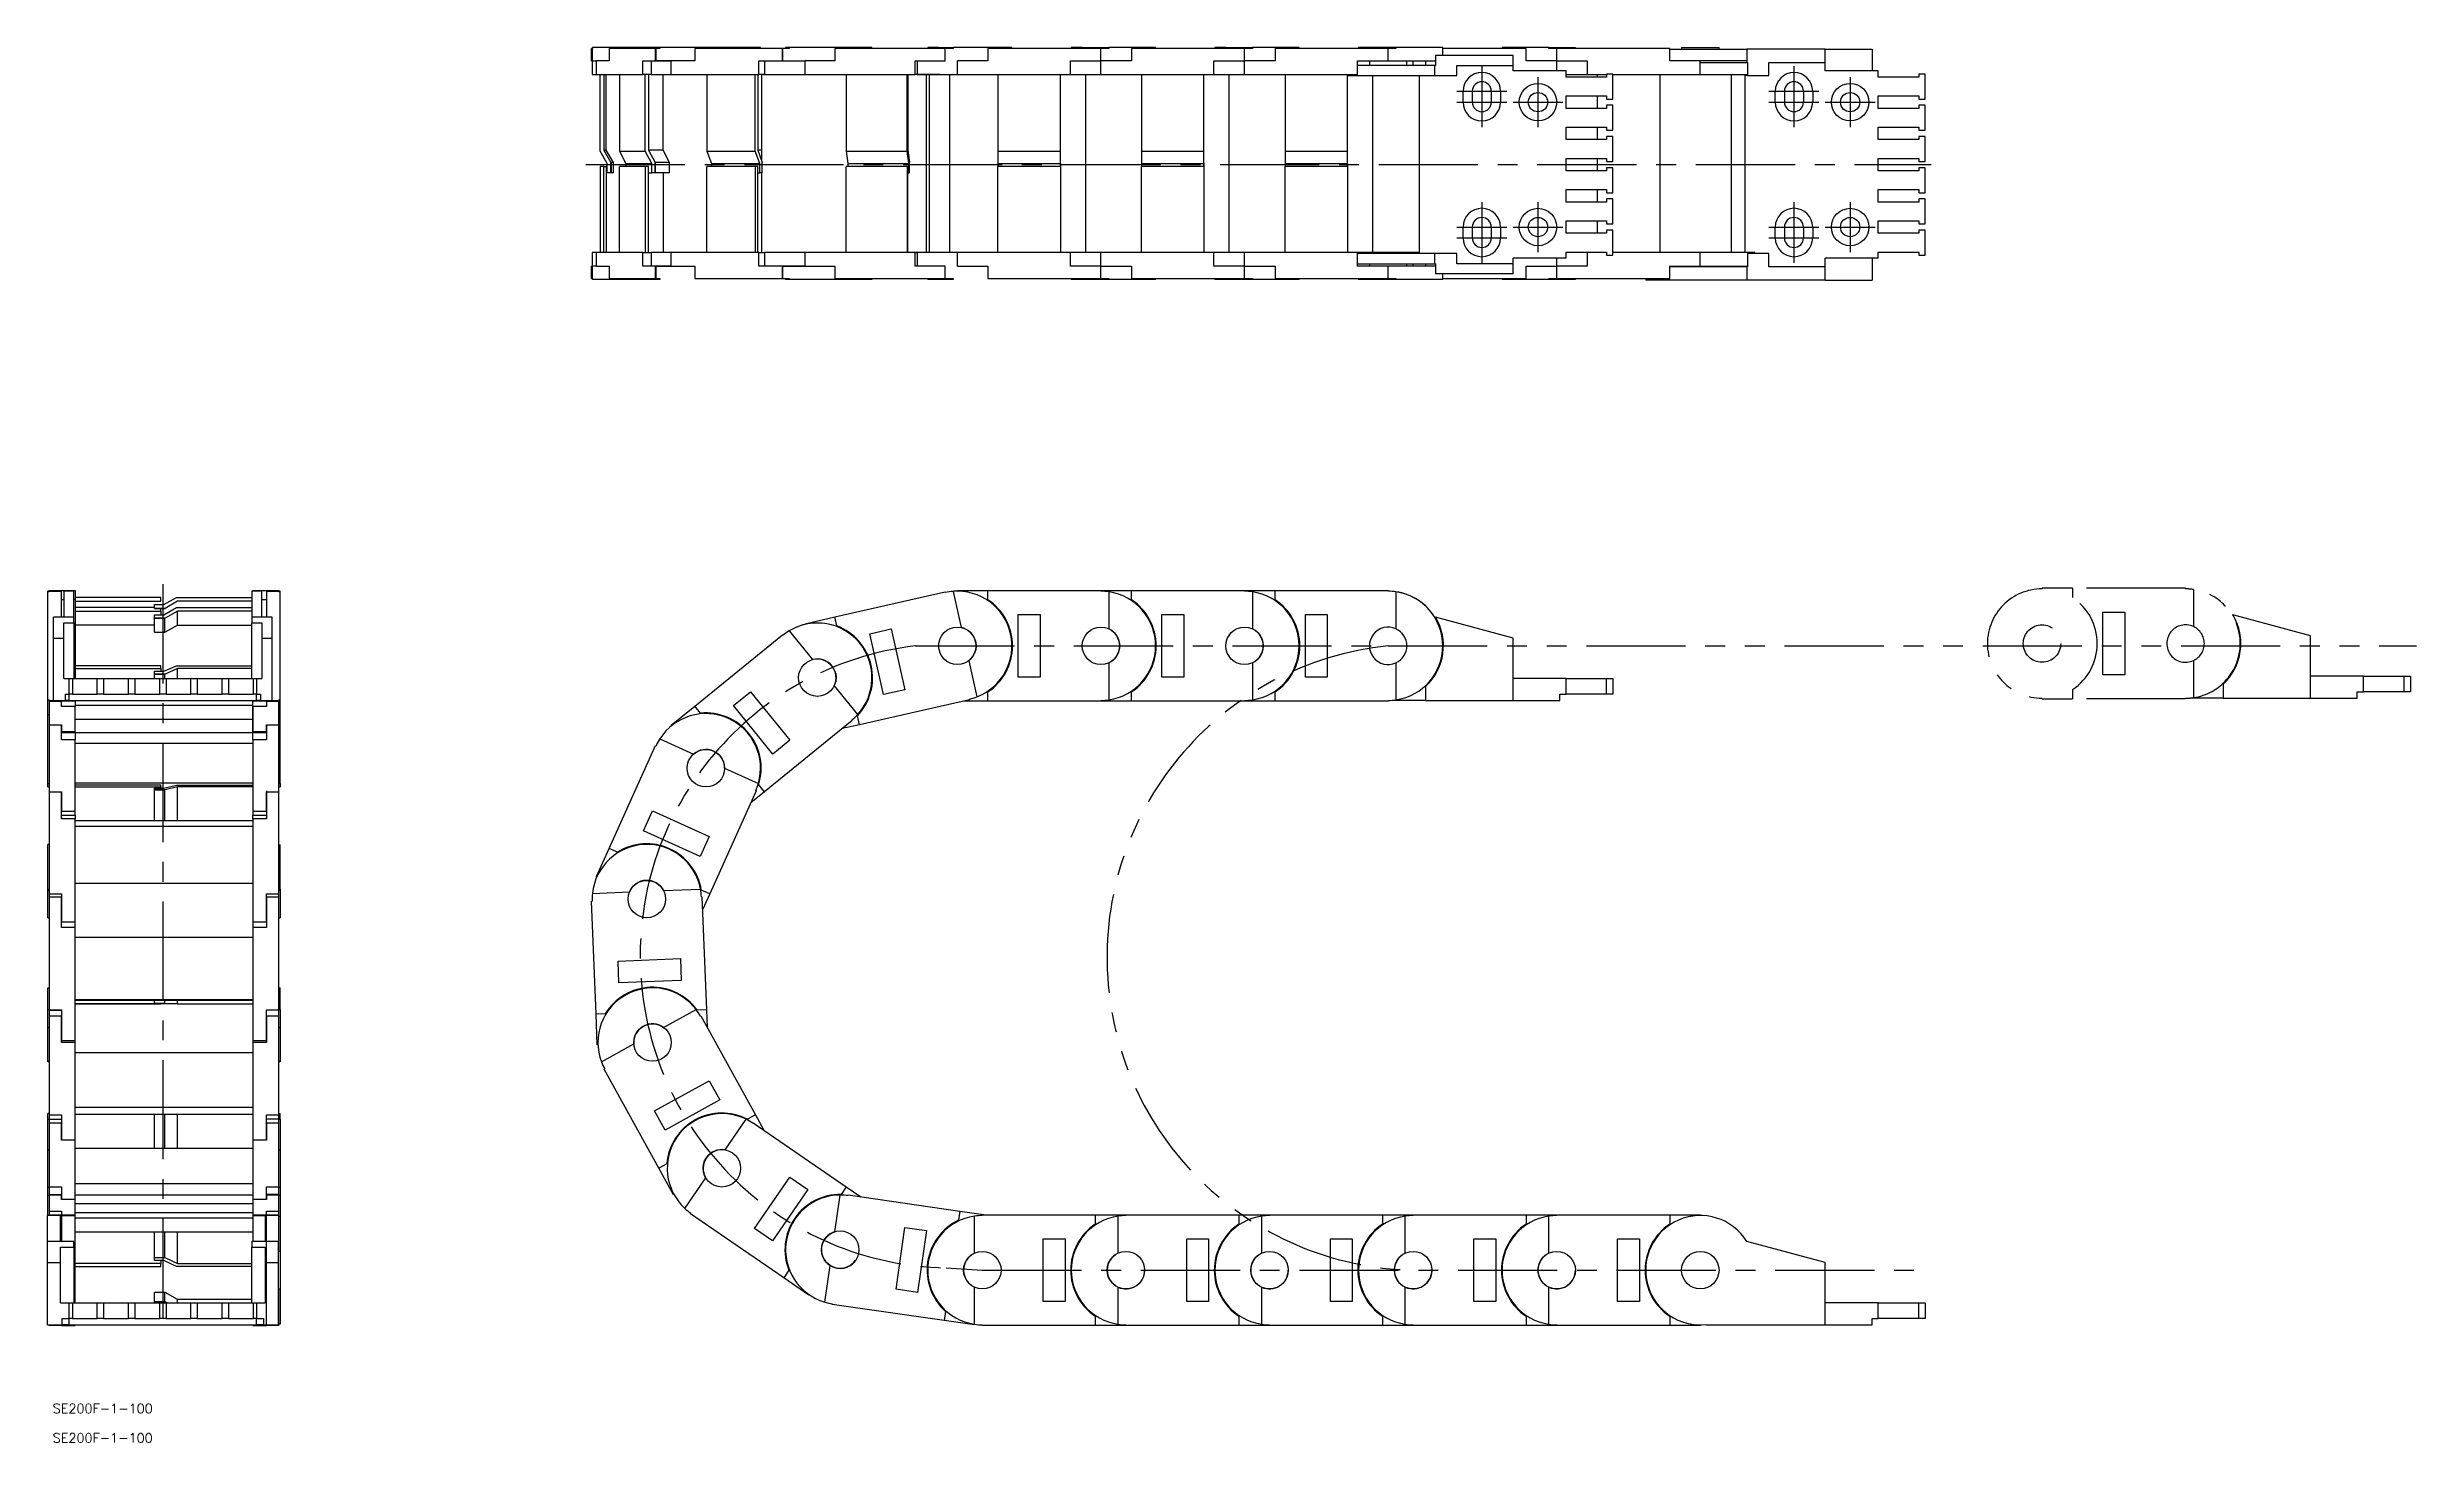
# Model space of a CAD drawing. Extents: x -174 to 585, y -373 to 74.
import ezdxf

# ---------------------------------------------------------------- set-up
doc = ezdxf.new("R2010")
doc.units = 0
doc.linetypes.add('CENTER', pattern=[50.8, 31.75, -6.35, 6.35, -6.35])
doc.linetypes.add('PHANTOM', pattern=[63.5, 31.75, -6.35, 6.35, -6.35, 6.35, -6.35])
doc.layers.get('0').update_dxf_attribs({"linetype": 'CONTINUOUS'})
doc.layers.add('CENTER', color=1, linetype='CONTINUOUS')
doc.styles.get("Standard").update_dxf_attribs({"font": 'txt.shx', "height": 3, "bigfont": 'bigfont.shx'})

# ---------------------------------------------------------------- blocks, each defined once
blk = doc.blocks.new('*U2')
at = {"color": 7, "linetype": 'CONTINUOUS'}
blk.add_text('SE200F-1-100', height=3, dxfattribs=at).set_placement((-172.6, -372.54))
blk = doc.blocks.new('*U3')
at = {"color": 7, "linetype": 'CONTINUOUS'}
blk.add_text('SE200F-1-100', height=3, dxfattribs=at).set_placement((-172.6, -363.12))

msp = doc.modelspace()

# ---------------------------------------------------------------- linework, layer by layer
at = {"color": 7, "linetype": 'CONTINUOUS'}
for p, q in [((0, 70.05), (0, 74)), ((0.19, 74), (0, 74)), ((0, 70.05), (0.19, 70.05)), ((0.19, 74), (0.19, 70.05)), ((0.28, 74), (0.19, 74)), ((0.28, 74), (0.19, 74)), ((0.19, 70.05), (0.19, 65.7)), ((0.19, 70.05), (1.55, 70.05)), ((0.19, 70.05), (1.55, 70.05)), ((21.86, 74.4), (0.28, 74.4)), ((0.28, 74.4), (0.28, 74)), ((1.55, 65.7), (1.55, 70.05)), ((5.59, 70.05), (1.55, 70.05)), ((21.86, 74.4), (2.02, 74.4)), ((20.49, 74), (5.59, 74)), ((5.59, 74), (5.59, 70.05)), ((16.45, 65.7), (16.45, 70.05)), ((16.45, 70.05), (20.49, 70.05)), ((19.12, 70.05), (19.12, 65.7)), ((20.49, 70.05), (20.49, 74)), ((20.67, 74), (20.49, 74)), ((25.45, 70.05), (20.49, 70.05)), ((20.49, 70.05), (20.67, 70.05)), ((20.67, 70.05), (20.67, 74)), ((21.86, 74), (20.67, 74)), ((21.86, 74), (20.67, 74)), ((20.67, 70.05), (25.45, 70.05)), ((54.12, 74.4), (21.86, 74.4)), ((21.86, 74.4), (21.86, 74)), ((25.45, 65.7), (25.45, 70.05)), ((33.06, 70.05), (25.45, 70.05)), ((33.06, 74), (33.06, 70.05)), ((61.15, 74), (33.06, 74)), ((53.55, 65.7), (53.55, 70.05)), ((53.55, 70.05), (61.15, 70.05)), ((54.12, 74), (54.12, 74.4)), ((55.41, 70.05), (55.41, 65.7)), ((61.15, 70.05), (61.15, 74)), ((61.28, 74), (61.15, 74)), ((61.15, 70.05), (61.28, 70.05)), ((61.28, 70.05), (61.15, 70.05)), ((61.28, 70.05), (61.28, 74)), ((63.33, 74), (61.28, 74)), ((63.33, 74), (61.28, 74)), ((63.33, 74), (61.28, 74)), ((61.28, 70.05), (68.4, 70.05)), ((61.28, 70.05), (68.4, 70.05)), ((62.14, 74.4), (62.14, 74)), ((63.33, 74.4), (62.14, 74.4)), ((89.82, 74.4), (63.33, 74.4)), ((63.33, 74.4), (63.33, 74)), ((68.4, 65.7), (68.4, 70.05)), ((77.95, 70.05), (68.4, 70.05)), ((113.25, 74), (77.95, 74)), ((77.95, 74), (77.95, 70.05)), ((89.82, 74), (89.82, 74.4)), ((103.7, 65.7), (103.7, 70.05)), ((103.7, 70.05), (113.25, 70.05)), ((104.35, 70.05), (104.35, 65.7)), ((111.17, 74.4), (107.67, 74.4)), ((107.67, 74.4), (107.67, 74)), ((111.17, 74.4), (115.78, 74.4)), ((111.17, 74.4), (111.17, 74)), ((113.25, 70.05), (113.25, 74)), ((113.3, 74), (113.25, 74)), ((113.25, 70.05), (113.3, 70.05)), ((113.3, 70.05), (113.3, 74)), ((115.78, 74), (113.3, 74)), ((115.78, 74), (113.3, 74)), ((134.67, 74.4), (115.78, 74.4)), ((115.78, 74.4), (115.78, 74)), ((117.17, 65.7), (117.17, 70.05)), ((126.97, 70.05), (117.17, 70.05)), ((163.17, 74), (126.97, 74)), ((126.97, 74), (126.97, 70.05)), ((134.67, 74), (134.67, 74.4)), ((153.37, 65.7), (153.37, 70.05)), ((153.37, 70.05), (163.17, 70.05)), ((157.17, 74.4), (153.67, 74.4)), ((153.67, 74.4), (153.67, 74)), ((157.17, 74.4), (165.67, 74.4)), ((157.17, 74.4), (157.17, 74)), ((163.17, 70.05), (163.17, 74)), ((165.67, 74), (163.17, 74)), ((163.17, 65.7), (163.17, 70.05)), ((172.97, 70.05), (163.17, 70.05)), ((180.67, 74.4), (165.67, 74.4)), ((165.67, 74.4), (165.67, 74)), ((172.97, 74), (172.97, 70.05)), ((209.17, 74), (172.97, 74)), ((180.67, 74), (180.67, 74.4)), ((199.37, 65.7), (199.37, 70.05)), ((199.37, 70.05), (209.17, 70.05)), ((203.17, 74.4), (199.67, 74.4)), ((199.67, 74.4), (199.67, 74)), ((203.17, 74.4), (211.67, 74.4)), ((203.17, 74.4), (203.17, 74)), ((209.17, 70.05), (209.17, 74)), ((211.67, 74), (209.17, 74)), ((218.97, 70.05), (209.17, 70.05)), ((209.17, 65.7), (209.17, 70.05)), ((226.67, 74.4), (211.67, 74.4)), ((211.67, 74.4), (211.67, 74)), ((218.97, 74), (218.97, 70.05)), ((255.17, 74), (218.97, 74)), ((226.67, 74), (226.67, 74.4)), ((245.37, 70.05), (255.17, 70.05)), ((245.37, 65.7), (245.37, 70.05)), ((270.04, 68.6), (245.37, 68.6)), ((257.67, 74.4), (245.67, 74.4)), ((245.67, 74.4), (245.67, 74)), ((249.17, 70.05), (249.17, 68.6)), ((255.17, 70.05), (255.17, 74)), ((257.67, 74), (255.17, 74)), ((255.17, 70.05), (263.57, 70.05)), ((272.67, 74.4), (257.67, 74.4)), ((257.67, 74.4), (257.67, 74)), ((261.17, 68.6), (261.17, 70.05)), ((263.17, 68.6), (263.17, 70.05)), ((263.57, 70.05), (270.32, 70.05)), ((263.57, 70.05), (263.57, 70.05)), ((267.17, 70.05), (267.17, 68.6)), ((270.04, 68.6), (270.04, 65.35)), ((270.32, 68.6), (270.04, 68.6)), ((295.17, 71.85), (270.32, 71.85)), ((270.32, 71.85), (270.32, 68.6)), ((272.67, 71.85), (272.67, 74.4)), ((299.37, 74), (272.67, 74)), ((277.17, 68.6), (295.17, 68.6)), ((277.17, 65.35), (277.17, 68.6)), ((306.67, 74.4), (291.67, 74.4)), ((291.67, 74.4), (291.67, 74)), ((295.17, 68.6), (295.17, 71.85)), ((295.17, 66.85), (295.17, 68.6)), ((299.37, 70.05), (299.37, 74)), ((309.17, 70.05), (299.37, 70.05)), ((306.67, 74.4), (315.17, 74.4)), ((306.67, 74), (306.67, 74.4)), ((309.17, 74), (306.67, 74)), ((309.17, 70.05), (309.17, 74)), ((345.37, 74), (309.17, 74)), ((309.17, 70.05), (318.97, 70.05)), ((309.17, 66.85), (309.17, 70.05)), ((315.17, 74), (315.17, 74.4)), ((318.97, 70.05), (318.97, 65.7)), ((345.37, 70.05), (345.37, 74)), ((345.37, 73.85), (370.04, 73.85)), ((355.17, 70.05), (345.37, 70.05)), ((349.17, 74.4), (361.17, 74.4)), ((349.17, 74.4), (349.17, 73.85)), ((355.17, 65.7), (355.17, 70.05)), ((370.04, 70.05), (355.17, 70.05)), ((355.17, 69.6), (370.04, 69.6)), ((361.17, 73.85), (361.17, 74.4)), ((370.04, 73.85), (370.04, 69.6)), ((395.17, 73.85), (370.04, 73.85)), ((370.04, 69.6), (370.32, 69.6)), ((370.32, 69.6), (370.32, 65.35)), ((377.17, 69.6), (395.17, 69.6)), ((377.17, 65.35), (377.17, 69.6)), ((395.17, 69.6), (395.17, 73.85)), ((395.17, 73.85), (410.17, 73.85)), ((395.17, 66.85), (395.17, 69.6)), ((410.17, 73.85), (410.17, 66.85)), ((0.19, 65.7), (1.55, 65.7)), ((1.55, 65.7), (16.45, 65.7)), ((2.72, 41.2), (2.72, 65.7)), ((3.92, 65.7), (3.92, 41.52)), ((4.72, 41.52), (4.72, 65.7)), ((8.91, 65.7), (8.91, 41.2)), ((19.15, 65.7), (16.45, 65.7)), ((17.14, 41.2), (17.14, 65.7)), ((18.23, 65.7), (18.23, 41.52)), ((19.12, 65.7), (25.45, 65.7)), ((22.94, 41.52), (22.94, 65.7)), ((25.45, 65.7), (53.55, 65.7)), ((36.93, 65.7), (36.93, 41.2)), ((52.45, 41.2), (52.45, 65.7)), ((53.21, 65.7), (53.21, 41.52)), ((55.41, 65.7), (53.55, 65.7)), ((54.4, 65.7), (54.4, 38.24)), ((54.82, 65.7), (68.4, 65.7)), ((54.82, 65.7), (68.4, 65.7)), ((68.4, 65.7), (103.7, 65.7)), ((81.56, 65.7), (81.56, 41.2)), ((101.06, 41.2), (101.06, 65.7)), ((101.33, 65.7), (101.33, 41.52)), ((110.88, 65.7), (103.7, 65.7)), ((104.35, 65.7), (103.7, 65.7)), ((104.35, 65.7), (117.17, 65.7)), ((107.2, 65.7), (107.2, 8.7)), ((108.19, 65.7), (108.19, 8.7)), ((111.54, 65.7), (110.88, 65.7)), ((114.69, 65.7), (114.69, 8.7)), ((117.17, 65.7), (153.37, 65.7)), ((130.17, 65.7), (130.17, 41.2)), ((150.17, 41.2), (150.17, 65.7)), ((153.37, 65.7), (163.17, 65.7)), ((158.17, 65.7), (158.17, 8.7)), ((163.17, 65.7), (199.37, 65.7)), ((176.17, 65.7), (176.17, 41.2)), ((196.17, 41.2), (196.17, 65.7)), ((199.37, 65.7), (209.17, 65.7)), ((204.17, 65.7), (204.17, 8.7)), ((209.17, 65.7), (245.37, 65.7)), ((222.17, 65.7), (222.17, 41.2)), ((242.17, 41.2), (242.17, 65.7)), ((242.17, 65.35), (270.04, 65.35)), ((250.17, 65.35), (250.17, 8.7)), ((265.17, 8.35), (265.17, 65.35)), ((270.04, 65.35), (277.17, 65.35)), ((312.17, 66.85), (295.17, 66.85)), ((312.17, 64.85), (312.17, 66.85)), ((325.17, 64.85), (312.17, 64.85)), ((312.18, 65.7), (318.97, 65.7)), ((318.97, 65.7), (325.17, 65.7)), ((322.17, 65.7), (322.17, 64.85)), ((327.17, 65.85), (325.17, 65.85)), ((325.17, 65.85), (325.17, 64.85)), ((327.17, 57.85), (327.17, 65.85)), ((327.17, 65.7), (355.17, 65.7)), ((342.17, 65.7), (342.17, 8.7)), ((355.17, 65.7), (370.32, 65.7)), ((365.17, 8.7), (365.17, 65.7)), ((369.42, 65.35), (369.42, 8.7)), ((370.32, 65.35), (369.42, 65.35)), ((370.32, 65.35), (377.17, 65.35)), ((412.17, 66.85), (395.17, 66.85)), ((412.17, 64.85), (412.17, 66.85)), ((425.17, 64.85), (412.17, 64.85)), ((427.17, 65.85), (425.17, 65.85)), ((425.17, 65.85), (425.17, 64.85)), ((427.17, 57.85), (427.17, 65.85)), ((279.17, 56.85), (279.17, 60.35)), ((282.12, 60.35), (282.12, 56.85)), ((288.22, 60.35), (288.22, 56.85)), ((291.17, 60.35), (291.17, 56.85)), ((312.17, 58.85), (325.17, 58.85)), ((312.17, 54.85), (312.17, 58.85)), ((325.17, 54.85), (312.17, 54.85)), ((322.17, 58.85), (322.17, 54.85)), ((325.17, 58.85), (325.17, 57.85)), ((325.17, 57.85), (327.17, 57.85)), ((327.17, 55.85), (325.17, 55.85)), ((325.17, 55.85), (325.17, 54.85)), ((327.17, 47.85), (327.17, 55.85)), ((379.17, 56.85), (379.17, 60.35)), ((382.12, 60.35), (382.12, 56.85)), ((388.22, 60.35), (388.22, 56.85)), ((391.17, 60.35), (391.17, 56.85)), ((412.17, 58.85), (425.17, 58.85)), ((412.17, 54.85), (412.17, 58.85)), ((425.17, 54.85), (412.17, 54.85)), ((425.17, 58.85), (425.17, 57.85)), ((425.17, 57.85), (427.17, 57.85)), ((427.17, 55.85), (425.17, 55.85)), ((425.17, 55.85), (425.17, 54.85)), ((427.17, 47.85), (427.17, 55.85)), ((312.17, 44.85), (312.17, 48.85)), ((312.17, 48.85), (325.17, 48.85)), ((322.17, 48.85), (322.17, 44.85)), ((325.17, 48.85), (325.17, 47.85)), ((325.17, 47.85), (327.17, 47.85)), ((327.17, 45.85), (325.17, 45.85)), ((325.17, 45.85), (325.17, 44.85)), ((327.17, 37.85), (327.17, 45.85)), ((412.17, 48.85), (425.17, 48.85)), ((412.17, 44.85), (412.17, 48.85)), ((425.17, 48.85), (425.17, 47.85)), ((425.17, 47.85), (427.17, 47.85)), ((427.17, 45.85), (425.17, 45.85)), ((425.17, 45.85), (425.17, 44.85)), ((427.17, 37.85), (427.17, 45.85)), ((5.03, 37.2), (2.72, 41.2)), ((3.92, 41.52), (6.2, 37.56)), ((4.72, 41.52), (3.92, 41.52)), ((7.02, 37.52), (4.72, 41.52)), ((8.91, 41.2), (17.14, 41.2)), ((8.91, 41.2), (11.01, 37.2)), ((19.25, 37.2), (17.14, 41.2)), ((18.23, 41.52), (20.32, 37.56)), ((22.94, 41.52), (18.23, 41.52)), ((24.97, 37.52), (22.94, 41.52)), ((36.93, 41.2), (52.45, 41.2)), ((36.93, 41.2), (38.39, 37.2)), ((53.91, 37.2), (52.45, 41.2)), ((53.21, 41.52), (54.65, 37.56)), ((54.4, 41.52), (53.21, 41.52)), ((81.56, 41.2), (101.06, 41.2)), ((81.56, 41.2), (82.07, 37.2)), ((101.58, 37.2), (101.06, 41.2)), ((101.33, 41.52), (101.84, 37.56)), ((130.17, 41.2), (150.17, 41.2)), ((130.17, 41.2), (130.17, 37.2)), ((150.17, 37.2), (150.17, 41.2)), ((176.17, 41.2), (196.17, 41.2)), ((176.17, 41.2), (176.17, 37.2)), ((196.17, 37.2), (196.17, 41.2)), ((222.17, 41.2), (242.17, 41.2)), ((222.17, 41.2), (222.17, 37.2)), ((242.17, 37.2), (242.17, 41.2)), ((325.17, 44.85), (312.17, 44.85)), ((312.17, 34.85), (312.17, 38.85)), ((312.17, 38.85), (325.17, 38.85)), ((322.17, 38.85), (322.17, 34.85)), ((325.17, 38.85), (325.17, 37.85)), ((425.17, 44.85), (412.17, 44.85)), ((412.17, 34.85), (412.17, 38.85)), ((412.17, 38.85), (425.17, 38.85)), ((425.17, 38.85), (425.17, 37.85)), ((2.72, 36.2), (2.72, 8.7)), ((3.92, 36.2), (2.72, 36.2)), ((3.92, 8.7), (3.92, 36.2)), ((3.92, 36.2), (4.72, 36.2)), ((4.72, 36.2), (4.72, 8.7)), ((5.03, 34.2), (5.03, 37.2)), ((6.2, 34.2), (5.03, 34.2)), ((6.2, 34.2), (6.2, 37.56)), ((6.2, 37.56), (6.21, 37.55)), ((6.2, 37.56), (6.2, 37.56)), ((6.2, 37.56), (6.2, 37.56)), ((6.2, 37.56), (6.2, 37.56)), ((6.2, 37.56), (6.21, 37.55)), ((6.2, 37.56), (6.2, 37.56)), ((6.2, 37.56), (6.2, 37.56)), ((6.2, 37.56), (6.2, 37.56)), ((6.23, 34.2), (6.2, 34.2)), ((6.21, 37.55), (6.21, 37.54)), ((6.21, 37.55), (6.21, 37.55)), ((6.21, 37.55), (6.21, 37.55)), ((6.21, 37.55), (6.21, 37.55)), ((6.21, 37.55), (6.21, 37.55)), ((6.21, 37.55), (6.21, 37.55)), ((6.21, 37.55), (6.21, 37.55)), ((6.21, 37.55), (6.21, 37.55)), ((6.21, 37.55), (6.21, 37.55)), ((6.21, 37.55), (6.21, 37.54)), ((6.21, 37.55), (6.21, 37.55)), ((6.21, 37.55), (6.21, 37.55)), ((6.21, 37.55), (6.21, 37.55)), ((6.21, 37.55), (6.21, 37.55)), ((6.21, 37.55), (6.21, 37.55)), ((6.21, 37.55), (6.21, 37.55)), ((6.21, 37.55), (6.21, 37.55)), ((6.21, 37.55), (6.21, 37.55)), ((6.21, 37.54), (6.22, 37.54)), ((6.21, 37.54), (6.21, 37.54)), ((6.21, 37.54), (6.21, 37.54)), ((6.21, 37.54), (6.21, 37.54)), ((6.21, 37.54), (6.21, 37.54)), ((6.21, 37.54), (6.21, 37.54)), ((6.21, 37.54), (6.22, 37.54)), ((6.21, 37.54), (6.21, 37.54)), ((6.21, 37.54), (6.21, 37.54)), ((6.21, 37.54), (6.21, 37.54)), ((6.21, 37.54), (6.21, 37.54)), ((6.21, 37.54), (6.21, 37.54)), ((6.22, 37.54), (6.22, 37.53)), ((6.22, 37.54), (6.22, 37.54)), ((6.22, 37.54), (6.22, 37.54)), ((6.22, 37.54), (6.22, 37.54)), ((6.22, 37.54), (6.22, 37.53)), ((6.22, 37.54), (6.22, 37.54)), ((6.22, 37.54), (6.22, 37.54)), ((6.22, 37.54), (6.22, 37.54)), ((6.22, 37.53), (6.22, 37.52)), ((6.22, 37.53), (6.22, 37.53)), ((6.22, 37.53), (6.22, 37.53)), ((6.22, 37.53), (6.22, 37.53)), ((6.22, 37.53), (6.22, 37.53)), ((6.22, 37.53), (6.22, 37.53)), ((6.22, 37.53), (6.22, 37.53)), ((6.22, 37.53), (6.22, 37.53)), ((6.22, 37.53), (6.22, 37.53)), ((6.22, 37.53), (6.22, 37.52)), ((6.22, 37.53), (6.22, 37.53)), ((6.22, 37.53), (6.22, 37.53)), ((6.22, 37.53), (6.22, 37.53)), ((6.22, 37.53), (6.22, 37.53)), ((6.22, 37.53), (6.22, 37.53)), ((6.22, 37.53), (6.22, 37.53)), ((6.22, 37.53), (6.22, 37.53)), ((6.22, 37.53), (6.22, 37.53)), ((6.22, 37.52), (6.23, 37.52)), ((6.22, 37.52), (6.22, 37.52)), ((6.22, 37.52), (6.22, 37.52)), ((6.22, 37.52), (6.23, 37.52)), ((6.22, 37.52), (6.22, 37.52)), ((6.22, 37.52), (6.22, 37.52)), ((6.23, 37.52), (6.23, 34.2)), ((7.02, 37.52), (6.23, 37.52)), ((7.02, 34.2), (6.23, 34.2)), ((7.02, 34.2), (7.02, 37.52)), ((8.91, 8.7), (8.91, 36.2)), ((17.14, 36.2), (8.91, 36.2)), ((11.01, 37.2), (11.01, 36.2)), ((11.01, 37.2), (19.25, 37.2)), ((17.14, 36.2), (17.14, 8.7)), ((18.23, 36.2), (17.14, 36.2)), ((18.23, 8.7), (18.23, 36.2)), ((18.23, 34.2), (19.25, 34.2)), ((19.25, 34.2), (19.25, 37.2)), ((24.97, 34.2), (19.25, 34.2)), ((20.32, 34.2), (19.25, 34.2)), ((20.32, 34.2), (20.32, 37.56)), ((20.33, 34.2), (20.32, 34.2)), ((20.33, 37.52), (20.33, 34.2)), ((24.97, 37.52), (20.33, 37.52)), ((22.94, 34.2), (22.94, 8.7)), ((24.97, 34.2), (24.97, 37.52)), ((36.93, 8.7), (36.93, 36.2)), ((52.45, 36.2), (36.93, 36.2)), ((38.39, 37.2), (38.39, 36.2)), ((38.39, 37.2), (53.91, 37.2)), ((52.45, 36.2), (52.45, 8.7)), ((53.21, 36.2), (52.45, 36.2)), ((53.21, 8.7), (53.21, 36.2)), ((53.21, 34.2), (53.91, 34.2)), ((53.91, 34.2), (53.91, 37.2)), ((54.4, 34.2), (53.91, 34.2)), ((54.65, 34.2), (53.91, 34.2)), ((54.4, 34.2), (54.4, 8.7)), ((54.65, 34.2), (54.65, 37.56)), ((81.56, 8.7), (81.56, 36.2)), ((101.06, 36.2), (81.56, 36.2)), ((82.07, 37.2), (82.07, 36.2)), ((82.07, 37.2), (101.58, 37.2)), ((101.06, 36.2), (101.06, 8.7)), ((101.33, 36.2), (101.06, 36.2)), ((101.33, 8.7), (101.33, 36.2)), ((101.33, 34.2), (101.58, 34.2)), ((101.58, 34.2), (101.58, 37.2)), ((101.84, 34.2), (101.58, 34.2)), ((101.84, 34.2), (101.84, 37.56)), ((130.17, 37.2), (130.17, 36.2)), ((130.17, 37.2), (150.17, 37.2)), ((130.17, 8.7), (130.17, 36.2)), ((150.17, 36.2), (130.17, 36.2)), ((150.17, 37.2), (150.17, 36.2)), ((150.17, 36.2), (150.17, 37.2)), ((150.17, 36.2), (150.17, 8.7)), ((176.17, 37.2), (176.17, 36.2)), ((176.17, 37.2), (196.17, 37.2)), ((176.17, 8.7), (176.17, 36.2)), ((196.17, 36.2), (176.17, 36.2)), ((196.17, 37.2), (196.17, 36.2)), ((196.17, 36.2), (196.17, 37.2)), ((196.17, 36.2), (196.17, 8.7)), ((222.17, 37.2), (222.17, 36.2)), ((222.17, 37.2), (242.17, 37.2)), ((222.17, 8.7), (222.17, 36.2)), ((242.17, 36.2), (222.17, 36.2)), ((242.17, 37.2), (242.17, 36.2)), ((242.17, 36.2), (242.17, 37.2)), ((242.17, 36.2), (242.17, 8.7)), ((325.17, 34.85), (312.17, 34.85)), ((325.17, 37.85), (327.17, 37.85)), ((325.17, 35.85), (325.17, 34.85)), ((327.17, 35.85), (325.17, 35.85)), ((327.17, 27.85), (327.17, 35.85)), ((425.17, 34.85), (412.17, 34.85)), ((425.17, 37.85), (427.17, 37.85)), ((425.17, 35.85), (425.17, 34.85)), ((427.17, 35.85), (425.17, 35.85)), ((427.17, 27.85), (427.17, 35.85)), ((312.17, 24.85), (312.17, 28.85)), ((312.17, 28.85), (325.17, 28.85)), ((325.17, 24.85), (312.17, 24.85)), ((322.17, 28.85), (322.17, 24.85)), ((325.17, 28.85), (325.17, 27.85)), ((325.17, 27.85), (327.17, 27.85)), ((325.17, 25.85), (325.17, 24.85)), ((327.17, 25.85), (325.17, 25.85)), ((327.17, 17.85), (327.17, 25.85)), ((412.17, 28.85), (425.17, 28.85)), ((412.17, 24.85), (412.17, 28.85)), ((425.17, 24.85), (412.17, 24.85)), ((425.17, 28.85), (425.17, 27.85)), ((425.17, 27.85), (427.17, 27.85)), ((425.17, 25.85), (425.17, 24.85)), ((427.17, 25.85), (425.17, 25.85)), ((427.17, 17.85), (427.17, 25.85)), ((279.17, 13.35), (279.17, 16.85)), ((282.12, 16.85), (282.12, 13.35)), ((288.22, 16.85), (288.22, 13.35)), ((291.17, 16.85), (291.17, 13.35)), ((312.17, 18.85), (325.17, 18.85)), ((312.17, 14.85), (312.17, 18.85)), ((322.17, 18.85), (322.17, 14.85)), ((325.17, 18.85), (325.17, 17.85)), ((325.17, 17.85), (327.17, 17.85)), ((325.17, 15.85), (325.17, 14.85)), ((327.17, 15.85), (325.17, 15.85)), ((327.17, 7.85), (327.17, 15.85)), ((379.17, 13.35), (379.17, 16.85)), ((382.12, 16.85), (382.12, 13.35)), ((388.22, 16.85), (388.22, 13.35)), ((391.17, 16.85), (391.17, 13.35)), ((412.17, 18.85), (425.17, 18.85)), ((412.17, 14.85), (412.17, 18.85)), ((425.17, 18.85), (425.17, 17.85)), ((425.17, 17.85), (427.17, 17.85)), ((425.17, 15.85), (425.17, 14.85)), ((427.17, 15.85), (425.17, 15.85)), ((427.17, 7.85), (427.17, 15.85)), ((0.19, 8.7), (0.19, 4.35)), ((1.55, 8.7), (0.19, 8.7)), ((16.45, 8.7), (1.55, 8.7)), ((1.55, 4.35), (1.55, 8.7)), ((16.45, 4.35), (16.45, 8.7)), ((16.45, 8.7), (19.15, 8.7)), ((19.12, 8.7), (19.12, 4.35)), ((25.45, 8.7), (19.12, 8.7)), ((53.55, 8.7), (25.45, 8.7)), ((25.45, 4.35), (25.45, 8.7)), ((53.55, 4.35), (53.55, 8.7)), ((53.55, 8.7), (55.41, 8.7)), ((55.41, 8.7), (55.41, 4.35)), ((68.4, 8.7), (55.41, 8.7)), ((103.7, 8.7), (68.4, 8.7)), ((68.4, 4.35), (68.4, 8.7)), ((117.17, 8.7), (103.7, 8.7)), ((103.7, 4.35), (103.7, 8.7)), ((103.7, 8.7), (104.35, 8.7)), ((104.35, 8.7), (104.35, 4.35)), ((153.37, 8.7), (117.17, 8.7)), ((117.17, 4.35), (117.17, 8.7)), ((153.37, 4.35), (153.37, 8.7)), ((163.17, 8.7), (153.37, 8.7)), ((199.37, 8.7), (163.17, 8.7)), ((163.17, 4.35), (163.17, 8.7)), ((199.37, 4.35), (199.37, 8.7)), ((209.17, 8.7), (199.37, 8.7)), ((245.37, 8.7), (209.17, 8.7)), ((209.17, 4.35), (209.17, 8.7)), ((263.17, 8.7), (245.37, 8.7)), ((245.37, 4.35), (245.37, 8.7)), ((270.04, 8.35), (245.37, 8.35)), ((265.18, 8.7), (263.17, 8.7)), ((263.17, 8.35), (263.17, 8.7)), ((270.04, 8.35), (270.04, 5.1)), ((277.17, 8.35), (270.04, 8.35)), ((277.17, 5.1), (277.17, 8.35)), ((325.17, 14.85), (312.17, 14.85)), ((312.17, 8.85), (325.17, 8.85)), ((312.17, 6.85), (312.17, 8.85)), ((318.97, 8.7), (312.18, 8.7)), ((318.97, 8.7), (318.97, 4.35)), ((325.17, 8.7), (318.97, 8.7)), ((322.17, 8.85), (322.17, 8.7)), ((325.17, 8.85), (325.17, 7.85)), ((325.17, 7.85), (327.17, 7.85)), ((355.17, 8.7), (327.17, 8.7)), ((355.17, 4.35), (355.17, 8.7)), ((372.67, 8.7), (355.17, 8.7)), ((370.32, 8.35), (370.32, 4.1)), ((377.17, 8.35), (370.32, 8.35)), ((372.67, 8.35), (372.67, 8.7)), ((377.17, 4.1), (377.17, 8.35)), ((425.17, 14.85), (412.17, 14.85)), ((412.17, 8.85), (425.17, 8.85)), ((412.17, 6.85), (412.17, 8.85)), ((425.17, 8.85), (425.17, 7.85)), ((425.17, 7.85), (427.17, 7.85)), ((0, 0.4), (0, 4.35)), ((0.19, 4.35), (0, 4.35)), ((0, 0.4), (0.19, 0.4)), ((0.19, 4.35), (0.19, 0.4)), ((1.55, 4.35), (0.19, 4.35)), ((1.55, 4.35), (0.19, 4.35)), ((0.19, 0.4), (0.28, 0.4)), ((0.19, 0.4), (0.28, 0.4)), ((0.28, 0.4), (0.28, 0)), ((21.86, 0), (0.28, 0)), ((1.55, 4.35), (5.59, 4.35)), ((5.59, 4.35), (5.59, 0.4)), ((5.59, 0.4), (20.49, 0.4)), ((20.49, 4.35), (16.45, 4.35)), ((20.49, 0.4), (20.49, 4.35)), ((20.49, 4.35), (25.45, 4.35)), ((20.67, 4.35), (20.49, 4.35)), ((20.49, 0.4), (20.67, 0.4)), ((20.67, 0.4), (20.67, 4.35)), ((25.45, 4.35), (20.67, 4.35)), ((20.67, 0.4), (21.86, 0.4)), ((20.67, 0.4), (21.86, 0.4)), ((21.86, 0.4), (21.86, 0)), ((25.45, 4.35), (33.06, 4.35)), ((33.06, 4.35), (33.06, 0.4)), ((33.06, 0.4), (61.15, 0.4)), ((61.15, 4.35), (53.55, 4.35)), ((61.15, 0.4), (61.15, 4.35)), ((61.15, 4.35), (68.4, 4.35)), ((61.28, 4.35), (61.15, 4.35)), ((61.15, 0.4), (61.28, 0.4)), ((61.28, 0.4), (61.28, 4.35)), ((68.4, 4.35), (61.28, 4.35)), ((68.4, 4.35), (61.28, 4.35)), ((61.28, 0.4), (63.33, 0.4)), ((61.28, 0.4), (63.33, 0.4)), ((62.14, 0.4), (62.14, 0)), ((63.33, 0), (62.14, 0)), ((63.33, 0.4), (63.33, 0)), ((89.82, 0), (63.33, 0)), ((68.4, 4.35), (77.95, 4.35)), ((77.95, 4.35), (77.95, 0.4)), ((77.95, 0.4), (113.25, 0.4)), ((89.82, 0.4), (89.82, 0)), ((113.25, 4.35), (103.7, 4.35)), ((107.67, 0.4), (107.67, 0)), ((111.17, 0), (107.67, 0)), ((111.17, 0.4), (111.17, 0)), ((115.78, 0), (111.17, 0)), ((113.25, 0.4), (113.25, 4.35)), ((113.3, 4.35), (113.25, 4.35)), ((113.25, 0.4), (113.3, 0.4)), ((113.3, 0.4), (113.3, 4.35)), ((113.3, 0.4), (115.78, 0.4)), ((113.3, 0.4), (115.78, 0.4)), ((115.78, 0.4), (115.78, 0)), ((117.17, 4.35), (126.97, 4.35)), ((126.97, 4.35), (126.97, 0.4)), ((126.97, 0.4), (163.17, 0.4)), ((163.17, 4.35), (153.37, 4.35)), ((153.67, 0.4), (153.67, 0)), ((157.17, 0), (153.67, 0)), ((157.17, 0.4), (157.17, 0)), ((165.67, 0), (157.17, 0)), ((163.17, 0.4), (163.17, 4.35)), ((163.17, 4.35), (172.97, 4.35)), ((163.17, 0.4), (165.67, 0.4)), ((165.67, 0.4), (165.67, 0)), ((180.67, 0), (165.67, 0)), ((172.97, 4.35), (172.97, 0.4)), ((172.97, 0.4), (209.17, 0.4)), ((180.67, 0), (180.67, 0.4)), ((209.17, 4.35), (199.37, 4.35)), ((199.67, 0.4), (199.67, 0)), ((203.17, 0), (199.67, 0)), ((203.17, 0.4), (203.17, 0)), ((211.67, 0), (203.17, 0)), ((209.17, 4.35), (218.97, 4.35)), ((209.17, 0.4), (209.17, 4.35)), ((209.17, 0.4), (211.67, 0.4)), ((211.67, 0.4), (211.67, 0)), ((226.67, 0), (211.67, 0)), ((218.97, 4.35), (218.97, 0.4)), ((218.97, 0.4), (255.17, 0.4)), ((226.67, 0), (226.67, 0.4)), ((245.37, 5.1), (270.04, 5.1)), ((255.17, 4.35), (245.37, 4.35)), ((245.67, 0.4), (245.67, 0)), ((257.67, 0), (245.67, 0)), ((249.17, 5.1), (249.17, 4.35)), ((255.17, 0.4), (255.17, 4.35)), ((263.57, 4.35), (255.17, 4.35)), ((255.17, 0.4), (257.67, 0.4)), ((257.67, 0), (257.17, 0)), ((257.67, 0.4), (257.67, 0)), ((272.67, 0), (257.67, 0)), ((261.17, 4.35), (261.17, 5.1)), ((263.17, 4.35), (263.17, 5.1)), ((270.32, 4.35), (263.57, 4.35)), ((263.57, 4.35), (263.57, 4.35)), ((267.17, 5.1), (267.17, 4.35)), ((270.04, 5.1), (270.32, 5.1)), ((270.32, 5.1), (270.32, 1.85)), ((295.17, 1.85), (270.32, 1.85)), ((272.67, 0), (272.67, 1.85)), ((272.67, 0.4), (299.37, 0.4)), ((295.17, 5.1), (277.17, 5.1)), ((291.67, 0.4), (291.67, 0)), ((306.67, 0), (291.67, 0)), ((312.17, 6.85), (295.17, 6.85)), ((295.17, 5.1), (295.17, 6.85)), ((295.17, 1.85), (295.17, 5.1)), ((299.37, 0.4), (299.37, 4.35)), ((299.37, 4.35), (309.17, 4.35)), ((306.67, 0.4), (309.17, 0.4)), ((306.67, 0), (306.67, 0.4)), ((315.17, 0), (306.67, 0)), ((309.17, 4.35), (309.17, 6.85)), ((309.17, 0.4), (309.17, 4.35)), ((318.97, 4.35), (309.17, 4.35)), ((309.17, 0.4), (345.37, 0.4)), ((315.17, 0), (315.17, 0.4)), ((337.67, 0.4), (337.67, -0.15)), ((345.37, 4.35), (355.17, 4.35)), ((345.37, 0.4), (345.37, 4.35)), ((370.04, 4.1), (345.37, 4.1)), ((349.17, 4.35), (349.17, 4.1)), ((355.17, 4.35), (370.32, 4.35)), ((361.17, 4.1), (361.17, 4.35)), ((365.17, 4.1), (365.17, 4.35)), ((370.04, 4.1), (370.04, -0.15)), ((370.32, 4.1), (370.04, 4.1)), ((395.17, 4.1), (377.17, 4.1)), ((412.17, 6.85), (395.17, 6.85)), ((395.17, 4.1), (395.17, 6.85)), ((395.17, -0.15), (395.17, 4.1)), ((410.17, 6.85), (410.17, -0.15)), ((370.04, -0.15), (337.67, -0.15)), ((395.17, -0.15), (370.04, -0.15)), ((395.17, -0.15), (410.17, -0.15)), ((-173.78, -99.8), (-174.18, -99.8)), ((-174.18, -99.98), (-174.18, -99.8)), ((-174.18, -134.62), (-174.18, -99.98)), ((-173.78, -99.98), (-174.18, -99.98)), ((-173.78, -99.6), (-169.83, -99.6)), ((-173.78, -99.6), (-173.78, -99.8)), ((-173.78, -99.8), (-169.83, -99.8)), ((-173.78, -99.8), (-173.78, -99.98)), ((-169.83, -99.6), (-165.48, -99.6)), ((-169.83, -99.8), (-169.83, -99.6)), ((-169.83, -101.95), (-169.83, -99.8)), ((-169.83, -108.14), (-169.83, -101.95)), ((-169.83, -101.95), (-169.83, -101.95)), ((-169.08, -102.56), (-169.83, -102.56)), ((-169.08, -99.8), (-169.08, -108.07)), ((-165.83, -99.8), (-169.08, -99.8)), ((-165.83, -108.07), (-165.83, -99.8)), ((-165.48, -102.56), (-165.83, -102.56)), ((-165.48, -99.6), (-165.48, -102.56)), ((-137.98, -101.8), (-165.48, -101.8)), ((-165.48, -102.56), (-165.48, -127.84)), ((-165.48, -103), (-137.98, -103)), ((-139.98, -105.06), (-165.48, -105.06)), ((-165.48, -106.23), (-137.98, -106.23)), ((-139.98, -104.11), (-136.98, -104.11)), ((-139.98, -105.29), (-139.98, -104.11)), ((-139.98, -105.29), (-136.62, -105.29)), ((-139.98, -105.31), (-139.98, -105.29)), ((-136.66, -105.31), (-139.98, -105.31)), ((-137.98, -103), (-137.98, -101.8)), ((-137.98, -106.23), (-137.98, -105.31)), ((-137.98, -106.23), (-137.98, -107.32)), ((-136.98, -104.11), (-132.98, -101.8)), ((-136.98, -107.32), (-132.98, -105.06)), ((-136.62, -105.29), (-136.66, -105.31)), ((-132.66, -103), (-136.62, -105.29)), ((-132.66, -106.23), (-136.62, -108.46)), ((-132.98, -101.8), (-108.83, -101.8)), ((-132.98, -105.06), (-108.83, -105.06)), ((-108.83, -103), (-132.66, -103)), ((-108.83, -106.23), (-132.66, -106.23)), ((-132.66, -110.66), (-132.66, -106.23)), ((-108.83, -99.8), (-108.83, -108.07)), ((-105.58, -99.8), (-108.83, -99.8)), ((-108.48, -99.6), (-104.13, -99.6)), ((-108.48, -99.8), (-108.48, -99.6)), ((-105.58, -108.07), (-105.58, -99.8)), ((-104.14, -102.56), (-105.58, -102.56)), ((-104.14, -101.95), (-104.14, -108.14)), ((-104.13, -101.95), (-104.14, -101.95)), ((-104.13, -99.6), (-100.18, -99.6)), ((-104.13, -99.6), (-104.13, -99.8)), ((-104.13, -99.8), (-100.18, -99.8)), ((-104.13, -99.8), (-104.13, -101.95)), ((-100.18, -99.8), (-100.18, -99.6)), ((-99.78, -99.8), (-100.18, -99.8)), ((-100.18, -99.98), (-100.18, -99.8)), ((-100.18, -99.98), (-100.18, -99.8)), ((-100.18, -99.98), (-100.18, -99.8)), ((-99.78, -99.98), (-100.18, -99.98)), ((-99.78, -133.64), (-99.78, -99.8)), ((-99.78, -133.64), (-99.78, -99.8)), ((-99.78, -134.62), (-99.78, -99.98)), ((77.95, -108.05), (113.25, -100.04)), ((113.25, -100.04), (113.3, -100.23)), ((115.78, -99.86), (118.4, -111.43)), ((117.17, -99.6), (126.97, -99.6)), ((117.17, -99.8), (117.17, -99.6)), ((126.97, -99.6), (163.17, -99.6)), ((126.97, -102.56), (126.97, -99.6)), ((163.17, -99.6), (172.97, -99.6)), ((163.17, -99.6), (163.17, -99.8)), ((165.67, -99.98), (165.67, -111.85)), ((172.97, -99.6), (209.17, -99.6)), ((172.97, -102.56), (172.97, -99.6)), ((209.17, -99.6), (218.97, -99.6)), ((209.17, -99.6), (209.17, -99.8)), ((211.67, -99.98), (211.67, -111.85)), ((218.97, -99.6), (255.17, -99.6)), ((218.97, -102.56), (218.97, -99.6)), ((255.17, -99.6), (255.17, -99.8)), ((257.67, -99.98), (257.67, -111.85)), ((-169.08, -108.14), (-172.33, -108.14)), ((-172.33, -114.8), (-172.33, -108.14)), ((-165.83, -108.07), (-169.08, -108.07)), ((-169.08, -108.07), (-169.08, -108.14)), ((-169.08, -109.98), (-165.83, -109.98)), ((-169.08, -114.8), (-169.08, -109.98)), ((-165.83, -109.98), (-165.83, -108.07)), ((-165.83, -109.98), (-165.83, -127.8)), ((-139.98, -110.66), (-165.48, -110.66)), ((-139.98, -107.32), (-136.98, -107.32)), ((-139.98, -108.46), (-139.98, -107.32)), ((-139.98, -108.46), (-136.62, -108.46)), ((-139.98, -108.49), (-139.98, -108.46)), ((-139.98, -108.49), (-139.98, -108.46)), ((-136.66, -108.49), (-139.98, -108.49)), ((-139.98, -112.91), (-139.98, -108.49)), ((-139.98, -112.91), (-136.66, -112.91)), ((-136.66, -112.91), (-136.66, -108.49)), ((-136.66, -108.49), (-136.66, -108.49)), ((-136.66, -108.49), (-136.66, -108.49)), ((-136.66, -108.49), (-136.66, -108.49)), ((-136.65, -108.49), (-136.66, -108.49)), ((-136.66, -108.49), (-136.66, -108.49)), ((-136.66, -108.49), (-136.66, -108.49)), ((-136.66, -108.49), (-136.66, -108.49)), ((-136.65, -108.49), (-136.66, -108.49)), ((-136.66, -112.91), (-132.66, -110.66)), ((-136.65, -108.48), (-136.65, -108.49)), ((-136.65, -108.48), (-136.65, -108.48)), ((-136.65, -108.48), (-136.65, -108.48)), ((-136.65, -108.48), (-136.65, -108.48)), ((-136.65, -108.48), (-136.65, -108.48)), ((-136.65, -108.48), (-136.65, -108.48)), ((-136.64, -108.48), (-136.65, -108.48)), ((-136.65, -108.48), (-136.65, -108.49)), ((-136.65, -108.48), (-136.65, -108.48)), ((-136.65, -108.48), (-136.65, -108.48)), ((-136.65, -108.48), (-136.65, -108.48)), ((-136.65, -108.48), (-136.65, -108.48)), ((-136.65, -108.48), (-136.65, -108.48)), ((-136.64, -108.48), (-136.65, -108.48)), ((-136.65, -108.49), (-136.65, -108.49)), ((-136.65, -108.49), (-136.65, -108.49)), ((-136.65, -108.49), (-136.65, -108.49)), ((-136.65, -108.49), (-136.65, -108.49)), ((-136.64, -108.47), (-136.64, -108.48)), ((-136.64, -108.47), (-136.64, -108.47)), ((-136.63, -108.47), (-136.64, -108.47)), ((-136.64, -108.47), (-136.64, -108.48)), ((-136.64, -108.47), (-136.64, -108.47)), ((-136.63, -108.47), (-136.64, -108.47)), ((-136.64, -108.48), (-136.64, -108.48)), ((-136.64, -108.48), (-136.64, -108.48)), ((-136.64, -108.48), (-136.64, -108.48)), ((-136.64, -108.48), (-136.64, -108.48)), ((-136.64, -108.48), (-136.64, -108.48)), ((-136.64, -108.48), (-136.64, -108.48)), ((-136.64, -108.48), (-136.64, -108.48)), ((-136.64, -108.48), (-136.64, -108.48)), ((-136.64, -108.48), (-136.64, -108.48)), ((-136.64, -108.48), (-136.64, -108.48)), ((-136.64, -108.48), (-136.64, -108.48)), ((-136.64, -108.48), (-136.64, -108.48)), ((-136.64, -108.48), (-136.64, -108.48)), ((-136.64, -108.48), (-136.64, -108.48)), ((-136.63, -108.47), (-136.63, -108.47)), ((-136.63, -108.47), (-136.63, -108.47)), ((-136.63, -108.47), (-136.63, -108.47)), ((-136.63, -108.47), (-136.63, -108.47)), ((-136.63, -108.47), (-136.63, -108.47)), ((-136.63, -108.47), (-136.63, -108.47)), ((-136.63, -108.47), (-136.63, -108.47)), ((-136.63, -108.47), (-136.63, -108.47)), ((-136.62, -108.47), (-136.63, -108.47)), ((-136.63, -108.47), (-136.63, -108.47)), ((-136.63, -108.47), (-136.63, -108.47)), ((-136.63, -108.47), (-136.63, -108.47)), ((-136.63, -108.47), (-136.63, -108.47)), ((-136.63, -108.47), (-136.63, -108.47)), ((-136.63, -108.47), (-136.63, -108.47)), ((-136.63, -108.47), (-136.63, -108.47)), ((-136.63, -108.47), (-136.63, -108.47)), ((-136.62, -108.47), (-136.63, -108.47)), ((-136.62, -108.46), (-136.62, -108.47)), ((-136.62, -108.46), (-136.62, -108.47)), ((-136.62, -108.47), (-136.62, -108.47)), ((-136.62, -108.47), (-136.62, -108.47)), ((-136.62, -108.47), (-136.62, -108.47)), ((-136.62, -108.47), (-136.62, -108.47)), ((-132.66, -110.66), (-108.83, -110.66)), ((-105.58, -108.07), (-108.83, -108.07)), ((-108.83, -108.07), (-108.83, -109.98)), ((-108.83, -109.98), (-105.58, -109.98)), ((-108.83, -127.8), (-108.83, -109.98)), ((-105.58, -108.14), (-105.58, -108.07)), ((-102.33, -108.14), (-105.58, -108.14)), ((-105.58, -109.98), (-105.58, -114.8)), ((-102.33, -114.8), (-102.33, -108.14)), ((33.06, -136.58), (61.15, -113.75)), ((61.15, -113.75), (61.28, -113.9)), ((63.33, -112.47), (70.82, -121.68)), ((68.4, -110.22), (77.95, -108.05)), ((68.44, -110.42), (68.4, -110.22)), ((78.61, -110.94), (77.95, -108.05)), ((89.12, -113.42), (95.94, -111.87)), ((93.55, -132.92), (89.12, -113.42)), ((95.94, -111.87), (100.37, -131.37)), ((136.67, -127.3), (136.67, -107.3)), ((136.67, -107.3), (143.67, -107.3)), ((143.67, -107.3), (143.67, -127.3)), ((182.67, -127.3), (182.67, -107.3)), ((182.67, -107.3), (189.67, -107.3)), ((189.67, -107.3), (189.67, -127.3)), ((228.67, -127.3), (228.67, -107.3)), ((228.67, -107.3), (235.67, -107.3)), ((235.67, -107.3), (235.67, -127.3)), ((270.04, -108.07), (270.32, -108.14)), ((295.17, -114.8), (270.32, -108.14)), ((-172.33, -114.8), (-169.08, -114.8)), ((-172.33, -134.8), (-172.33, -114.8)), ((-169.08, -127.8), (-169.08, -114.8)), ((-105.58, -114.8), (-105.58, -127.8)), ((-105.58, -114.8), (-102.33, -114.8)), ((-102.33, -134.8), (-102.33, -114.8)), ((295.17, -134.8), (295.17, -114.8)), ((-169.08, -127.8), (-167.33, -127.8)), ((-167.33, -132.8), (-167.33, -127.8)), ((-167.33, -127.8), (-166.33, -127.8)), ((-166.33, -127.8), (-158.33, -127.8)), ((-166.33, -127.8), (-166.33, -132.8)), ((-137.98, -123.66), (-165.48, -123.66)), ((-165.48, -124.59), (-137.98, -124.59)), ((-158.33, -127.8), (-156.33, -127.8)), ((-158.33, -132.8), (-158.33, -127.8)), ((-156.33, -127.8), (-148.33, -127.8)), ((-156.33, -127.8), (-156.33, -132.8)), ((-148.33, -127.8), (-146.33, -127.8)), ((-148.33, -132.8), (-148.33, -127.8)), ((-146.33, -127.8), (-138.33, -127.8)), ((-146.33, -127.8), (-146.33, -132.8)), ((-139.98, -125.45), (-136.98, -125.45)), ((-139.98, -126.36), (-139.98, -125.45)), ((-139.98, -126.36), (-136.62, -126.36)), ((-139.98, -126.39), (-139.98, -126.36)), ((-136.66, -126.39), (-139.98, -126.39)), ((-139.98, -127.8), (-139.98, -126.39)), ((-138.33, -127.8), (-136.33, -127.8)), ((-138.33, -132.8), (-138.33, -127.8)), ((-137.98, -124.59), (-137.98, -123.66)), ((-137.98, -124.59), (-137.98, -125.45)), ((-136.98, -125.45), (-132.98, -123.66)), ((-136.66, -127.8), (-136.66, -126.39)), ((-136.66, -126.39), (-136.66, -126.39)), ((-136.66, -126.39), (-136.66, -126.39)), ((-136.66, -126.39), (-136.66, -126.39)), ((-136.65, -126.39), (-136.66, -126.39)), ((-136.66, -126.39), (-136.66, -126.39)), ((-136.66, -126.39), (-136.66, -126.39)), ((-136.66, -126.39), (-136.66, -126.39)), ((-136.65, -126.39), (-136.66, -126.39)), ((-136.65, -126.38), (-136.65, -126.39)), ((-136.65, -126.38), (-136.65, -126.38)), ((-136.65, -126.38), (-136.65, -126.38)), ((-136.65, -126.38), (-136.65, -126.38)), ((-136.64, -126.38), (-136.65, -126.38)), ((-136.65, -126.38), (-136.65, -126.39)), ((-136.65, -126.38), (-136.65, -126.38)), ((-136.65, -126.38), (-136.65, -126.38)), ((-136.65, -126.38), (-136.65, -126.38)), ((-136.64, -126.38), (-136.65, -126.38)), ((-136.65, -126.39), (-136.65, -126.39)), ((-136.65, -126.39), (-136.65, -126.39)), ((-136.65, -126.39), (-136.65, -126.39)), ((-136.65, -126.39), (-136.65, -126.39)), ((-136.65, -126.39), (-136.65, -126.39)), ((-136.65, -126.39), (-136.65, -126.39)), ((-136.65, -126.39), (-136.65, -126.39)), ((-136.65, -126.39), (-136.65, -126.39)), ((-136.64, -126.37), (-136.64, -126.38)), ((-136.64, -126.37), (-136.64, -126.37)), ((-136.63, -126.37), (-136.64, -126.37)), ((-136.64, -126.37), (-136.64, -126.38)), ((-136.64, -126.37), (-136.64, -126.37)), ((-136.63, -126.37), (-136.64, -126.37)), ((-136.64, -126.38), (-136.64, -126.38)), ((-136.64, -126.38), (-136.64, -126.38)), ((-136.64, -126.38), (-136.64, -126.38)), ((-136.64, -126.38), (-136.64, -126.38)), ((-136.64, -126.38), (-136.64, -126.38)), ((-136.64, -126.38), (-136.64, -126.38)), ((-136.64, -126.38), (-136.64, -126.38)), ((-136.64, -126.38), (-136.64, -126.38)), ((-136.64, -126.38), (-136.64, -126.38)), ((-136.64, -126.38), (-136.64, -126.38)), ((-136.64, -126.38), (-136.64, -126.38)), ((-136.64, -126.38), (-136.64, -126.38)), ((-136.64, -126.38), (-136.64, -126.38)), ((-136.64, -126.38), (-136.64, -126.38)), ((-136.63, -126.37), (-136.63, -126.37)), ((-136.63, -126.37), (-136.63, -126.37)), ((-136.63, -126.37), (-136.63, -126.37)), ((-136.63, -126.37), (-136.63, -126.37)), ((-136.63, -126.37), (-136.63, -126.37)), ((-136.63, -126.37), (-136.63, -126.37)), ((-136.63, -126.37), (-136.63, -126.37)), ((-136.63, -126.37), (-136.63, -126.37)), ((-136.62, -126.37), (-136.63, -126.37)), ((-136.63, -126.37), (-136.63, -126.37)), ((-136.63, -126.37), (-136.63, -126.37)), ((-136.63, -126.37), (-136.63, -126.37)), ((-136.63, -126.37), (-136.63, -126.37)), ((-136.63, -126.37), (-136.63, -126.37)), ((-136.63, -126.37), (-136.63, -126.37)), ((-136.63, -126.37), (-136.63, -126.37)), ((-136.63, -126.37), (-136.63, -126.37)), ((-136.62, -126.37), (-136.63, -126.37)), ((-132.66, -124.59), (-136.62, -126.36)), ((-136.62, -126.36), (-136.62, -126.37)), ((-136.62, -126.36), (-136.62, -126.36)), ((-136.62, -126.36), (-136.62, -126.36)), ((-136.62, -126.36), (-136.62, -126.37)), ((-136.62, -126.36), (-136.62, -126.36)), ((-136.62, -126.36), (-136.62, -126.36)), ((-136.33, -127.8), (-128.33, -127.8)), ((-136.33, -127.8), (-136.33, -132.8)), ((-132.98, -123.66), (-108.83, -123.66)), ((-108.83, -124.59), (-132.66, -124.59)), ((-132.66, -127.8), (-132.66, -124.59)), ((-128.33, -127.8), (-126.33, -127.8)), ((-128.33, -132.8), (-128.33, -127.8)), ((-126.33, -127.8), (-118.33, -127.8)), ((-126.33, -127.8), (-126.33, -132.8)), ((-118.33, -127.8), (-116.33, -127.8)), ((-118.33, -132.8), (-118.33, -127.8)), ((-116.33, -127.8), (-108.33, -127.8)), ((-116.33, -127.8), (-116.33, -132.8)), ((-108.33, -127.8), (-107.33, -127.8)), ((-108.33, -132.8), (-108.33, -127.8)), ((-107.33, -127.8), (-105.58, -127.8)), ((-107.33, -127.8), (-107.33, -132.8)), ((120.82, -122.07), (123.45, -133.64)), ((143.67, -127.3), (136.67, -127.3)), ((165.67, -122.75), (165.67, -134.62)), ((189.67, -127.3), (182.67, -127.3)), ((211.67, -122.75), (211.67, -134.62)), ((235.67, -127.3), (228.67, -127.3)), ((257.67, -122.75), (257.67, -134.62)), ((312.17, -127.8), (295.17, -127.8)), ((312.17, -127.8), (325.17, -127.8)), ((312.17, -132.8), (312.17, -127.8)), ((325.17, -132.8), (325.17, -127.8)), ((325.17, -127.8), (327.17, -127.8)), ((327.17, -127.8), (327.17, -132.8)), ((-174.18, -139.35), (-174.18, -134.62)), ((-174.18, -139.35), (-174.18, -134.62)), ((-174.18, -134.62), (-173.78, -134.62)), ((-173.78, -134.62), (-173.78, -134.8)), ((-173.78, -134.62), (-173.78, -134.8)), ((-173.78, -134.62), (-173.78, -134.8)), ((-173.78, -134.8), (-172.33, -134.8)), ((-173.78, -134.8), (-173.78, -135)), ((-173.78, -135), (-169.83, -135)), ((-173.78, -135), (-173.78, -142.58)), ((-172.33, -134.8), (-168.58, -134.8)), ((-169.83, -136.73), (-169.83, -134.8)), ((-169.83, -135), (-169.83, -134.8)), ((-165.48, -135), (-169.83, -135)), ((-168.58, -134.8), (-168.58, -132.8)), ((-168.58, -132.8), (-167.33, -132.8)), ((-167.33, -134.8), (-168.58, -134.8)), ((-167.33, -134.8), (-167.33, -132.8)), ((-166.33, -132.8), (-167.33, -132.8)), ((-167.33, -134.8), (-107.33, -134.8)), ((-166.33, -132.8), (-158.33, -132.8)), ((-165.48, -134.8), (-165.48, -135)), ((-165.48, -135), (-165.48, -136.73)), ((-108.48, -136.46), (-165.48, -136.46)), ((-156.33, -132.8), (-158.33, -132.8)), ((-156.33, -132.8), (-148.33, -132.8)), ((-146.33, -132.8), (-148.33, -132.8)), ((-146.33, -132.8), (-138.33, -132.8)), ((-136.33, -132.8), (-138.33, -132.8)), ((-136.33, -132.8), (-128.33, -132.8)), ((-126.33, -132.8), (-128.33, -132.8)), ((-126.33, -132.8), (-118.33, -132.8)), ((-116.33, -132.8), (-118.33, -132.8)), ((-116.33, -132.8), (-108.33, -132.8)), ((-108.48, -135), (-108.48, -134.8)), ((-104.13, -135), (-108.48, -135)), ((-108.48, -136.73), (-108.48, -135)), ((-107.33, -132.8), (-108.33, -132.8)), ((-107.33, -134.8), (-107.33, -132.8)), ((-107.33, -132.8), (-106.08, -132.8)), ((-106.08, -134.8), (-107.33, -134.8)), ((-106.08, -132.8), (-106.08, -134.8)), ((-106.08, -134.8), (-102.33, -134.8)), ((-104.13, -134.8), (-104.13, -135)), ((-104.13, -135), (-100.18, -135)), ((-104.13, -135), (-104.13, -136.73)), ((-102.33, -134.8), (-100.18, -134.8)), ((-100.18, -134.62), (-99.78, -134.62)), ((-100.18, -134.8), (-100.18, -134.62)), ((-100.18, -135), (-100.18, -134.8)), ((-100.18, -142.58), (-100.18, -135)), ((-99.78, -139.35), (-99.78, -134.62)), ((25.45, -142.76), (33.06, -136.58)), ((34.93, -138.88), (33.06, -136.58)), ((45.44, -136.44), (50.88, -132.02)), ((58.06, -151.96), (45.44, -136.44)), ((50.88, -132.02), (63.49, -147.54)), ((77.7, -130.14), (85.18, -139.35)), ((121.09, -134.56), (85.79, -142.58)), ((100.37, -131.37), (93.55, -132.92)), ((126.97, -135), (119.16, -135)), ((121.05, -134.37), (121.09, -134.56)), ((126.97, -135), (126.97, -132.04)), ((163.17, -135), (126.97, -135)), ((163.17, -134.8), (163.17, -135)), ((172.97, -135), (163.17, -135)), ((172.97, -135), (172.97, -132.04)), ((209.17, -135), (172.97, -135)), ((209.17, -134.8), (209.17, -135)), ((218.97, -135), (209.17, -135)), ((218.97, -135), (218.97, -132.04)), ((255.17, -135), (218.97, -135)), ((255.17, -134.8), (255.17, -135)), ((257.17, -134.8), (257.17, -134.69)), ((267.17, -134.8), (257.17, -134.8)), ((267.17, -130.31), (267.17, -134.8)), ((267.17, -134.8), (295.17, -134.8)), ((295.17, -134.8), (310.17, -134.8)), ((310.17, -134.8), (310.17, -132.8)), ((310.17, -132.8), (312.17, -132.8)), ((325.17, -132.8), (312.17, -132.8)), ((327.17, -132.8), (325.17, -132.8)), ((-174.18, -161.35), (-174.18, -139.35)), ((-174.18, -139.35), (-173.78, -139.35)), ((-173.78, -142.58), (-173.78, -164.05)), ((-173.78, -142.58), (-169.83, -142.58)), ((-165.48, -136.73), (-169.83, -136.73)), ((-169.83, -142.58), (-169.83, -144.75)), ((-169.83, -147.4), (-169.83, -142.58)), ((-165.48, -144.75), (-165.48, -136.73)), ((-108.48, -140.89), (-165.48, -140.89)), ((-108.48, -136.73), (-108.48, -144.75)), ((-108.48, -145.1), (-108.48, -136.73)), ((-104.13, -136.73), (-108.48, -136.73)), ((-104.13, -144.75), (-104.13, -142.58)), ((-104.13, -142.58), (-104.13, -147.4)), ((-104.13, -142.58), (-100.18, -142.58)), ((-100.18, -139.35), (-99.78, -139.35)), ((-100.18, -141.07), (-100.18, -139.35)), ((-100.18, -141.22), (-100.18, -141.07)), ((-100.18, -164.05), (-100.18, -142.58)), ((-99.78, -161.35), (-99.78, -139.35)), ((25.58, -142.92), (25.45, -142.76)), ((83.48, -141.22), (55.39, -164.05)), ((85.79, -142.58), (80.27, -143.83)), ((83.35, -141.07), (83.48, -141.22)), ((85.79, -142.58), (85.14, -139.69)), ((-169.83, -144.75), (-165.48, -144.75)), ((-169.83, -144.75), (-169.83, -145.1)), ((-169.83, -144.99), (-165.48, -144.99)), ((-169.83, -145.1), (-165.48, -145.1)), ((-165.48, -147.4), (-169.83, -147.4)), ((-165.48, -144.99), (-165.48, -144.75)), ((-165.48, -144.99), (-165.48, -145.1)), ((-165.48, -145.1), (-165.48, -147.4)), ((-108.48, -145.15), (-165.48, -145.15)), ((-165.48, -170.23), (-165.48, -147.4)), ((-108.48, -148.64), (-165.48, -148.64)), ((-108.48, -144.75), (-104.13, -144.75)), ((-108.48, -144.75), (-108.48, -144.99)), ((-108.48, -144.99), (-104.14, -144.99)), ((-108.48, -145.1), (-104.14, -145.1)), ((-108.48, -147.4), (-108.48, -145.1)), ((-104.13, -147.4), (-108.48, -147.4)), ((-108.48, -147.4), (-108.48, -170.23)), ((-104.14, -145.1), (-104.14, -144.75)), ((5.59, -182.2), (20.49, -149.21)), ((20.49, -149.21), (20.67, -149.3)), ((21.86, -147.09), (32.68, -151.97)), ((63.49, -147.54), (58.06, -151.96)), ((42.62, -156.46), (53.43, -161.35)), ((-174.18, -162.5), (-174.18, -161.35)), ((-174.18, -162.5), (-174.18, -161.35)), ((-174.18, -161.35), (-173.78, -161.35)), ((-174.18, -162.5), (-173.78, -162.5)), ((-173.78, -161.35), (-173.78, -163.7)), ((-173.78, -163.7), (-173.78, -163.78)), ((-173.78, -164.05), (-169.83, -164.05)), ((-173.78, -164.05), (-173.78, -196.77)), ((-169.83, -172.71), (-169.83, -164.05)), ((-169.83, -164.05), (-169.83, -170.23)), ((-108.48, -161.26), (-165.48, -161.26)), ((-137.98, -161.97), (-165.48, -161.97)), ((-165.48, -162.46), (-137.98, -162.46)), ((-139.98, -162.92), (-136.98, -162.92)), ((-139.98, -163.4), (-139.98, -162.92)), ((-139.98, -163.4), (-136.62, -163.4)), ((-139.98, -163.43), (-139.98, -163.4)), ((-136.66, -163.43), (-139.98, -163.43)), ((-139.98, -173.37), (-139.98, -163.43)), ((-137.98, -162.46), (-137.98, -161.97)), ((-137.98, -162.46), (-137.98, -162.92)), ((-136.98, -162.92), (-132.98, -161.97)), ((-136.66, -173.37), (-136.66, -163.43)), ((-136.66, -163.43), (-136.66, -163.43)), ((-136.66, -163.43), (-136.66, -163.43)), ((-136.66, -163.43), (-136.66, -163.43)), ((-136.65, -163.43), (-136.66, -163.43)), ((-136.66, -163.43), (-136.66, -163.43)), ((-136.66, -163.43), (-136.66, -163.43)), ((-136.66, -163.43), (-136.66, -163.43)), ((-136.65, -163.43), (-136.66, -163.43)), ((-136.65, -163.42), (-136.65, -163.43)), ((-136.65, -163.42), (-136.65, -163.42)), ((-136.65, -163.42), (-136.65, -163.42)), ((-136.65, -163.42), (-136.65, -163.42)), ((-136.65, -163.42), (-136.65, -163.42)), ((-136.65, -163.42), (-136.65, -163.42)), ((-136.65, -163.42), (-136.65, -163.42)), ((-136.65, -163.42), (-136.65, -163.42)), ((-136.64, -163.42), (-136.65, -163.42)), ((-136.65, -163.42), (-136.65, -163.43)), ((-136.65, -163.42), (-136.65, -163.42)), ((-136.65, -163.42), (-136.65, -163.42)), ((-136.65, -163.42), (-136.65, -163.42)), ((-136.65, -163.42), (-136.65, -163.42)), ((-136.65, -163.42), (-136.65, -163.42)), ((-136.65, -163.42), (-136.65, -163.42)), ((-136.65, -163.42), (-136.65, -163.42)), ((-136.64, -163.42), (-136.65, -163.42)), ((-136.64, -163.41), (-136.64, -163.42)), ((-136.64, -163.41), (-136.64, -163.41)), ((-136.64, -163.41), (-136.64, -163.41)), ((-136.64, -163.41), (-136.64, -163.41)), ((-136.64, -163.41), (-136.64, -163.41)), ((-136.63, -163.41), (-136.64, -163.41)), ((-136.64, -163.41), (-136.64, -163.42)), ((-136.64, -163.41), (-136.64, -163.41)), ((-136.64, -163.41), (-136.64, -163.41)), ((-136.64, -163.41), (-136.64, -163.41)), ((-136.64, -163.41), (-136.64, -163.41)), ((-136.63, -163.41), (-136.64, -163.41)), ((-136.64, -163.42), (-136.64, -163.42)), ((-136.64, -163.42), (-136.64, -163.42)), ((-136.64, -163.42), (-136.64, -163.42)), ((-136.64, -163.42), (-136.64, -163.42)), ((-136.64, -163.42), (-136.64, -163.42)), ((-136.64, -163.42), (-136.64, -163.42)), ((-136.64, -163.42), (-136.64, -163.42)), ((-136.64, -163.42), (-136.64, -163.42)), ((-136.63, -163.4), (-136.63, -163.41)), ((-136.62, -163.4), (-136.63, -163.4)), ((-136.63, -163.4), (-136.63, -163.41)), ((-136.62, -163.4), (-136.63, -163.4)), ((-136.63, -163.41), (-136.63, -163.41)), ((-136.63, -163.41), (-136.63, -163.41)), ((-136.63, -163.41), (-136.63, -163.41)), ((-136.63, -163.41), (-136.63, -163.41)), ((-136.63, -163.41), (-136.63, -163.41)), ((-136.63, -163.41), (-136.63, -163.41)), ((-136.63, -163.41), (-136.63, -163.41)), ((-136.63, -163.41), (-136.63, -163.41)), ((-136.63, -163.41), (-136.63, -163.41)), ((-136.63, -163.41), (-136.63, -163.41)), ((-136.63, -163.41), (-136.63, -163.41)), ((-136.63, -163.41), (-136.63, -163.41)), ((-136.63, -163.41), (-136.63, -163.41)), ((-136.63, -163.41), (-136.63, -163.41)), ((-132.66, -162.46), (-136.62, -163.4)), ((-136.62, -163.4), (-136.62, -163.4)), ((-136.62, -163.4), (-136.62, -163.4)), ((-136.62, -163.4), (-136.62, -163.4)), ((-136.62, -163.4), (-136.62, -163.4)), ((-136.62, -163.4), (-136.62, -163.4)), ((-136.62, -163.4), (-136.62, -163.4)), ((-132.98, -161.97), (-108.48, -161.97)), ((-108.48, -162.46), (-132.66, -162.46)), ((-132.66, -173.37), (-132.66, -162.46)), ((-104.13, -163.78), (-104.13, -172.71)), ((-104.13, -164.05), (-100.18, -164.05)), ((-104.13, -170.23), (-104.13, -164.05)), ((-100.18, -163.7), (-100.18, -161.35)), ((-100.18, -161.35), (-99.78, -161.35)), ((-100.18, -162.5), (-99.78, -162.5)), ((-100.18, -163.78), (-100.18, -163.7)), ((-100.18, -196.77), (-100.18, -164.05)), ((-99.78, -161.35), (-99.78, -162.5)), ((-99.78, -161.35), (-99.78, -162.5)), ((52.75, -163.78), (37.85, -196.77)), ((55.39, -164.05), (51.03, -167.59)), ((52.57, -163.7), (52.75, -163.78)), ((55.39, -164.05), (53.52, -161.75)), ((-169.83, -170.23), (-165.48, -170.23)), ((-169.83, -171.5), (-165.48, -171.5)), ((-165.48, -172.71), (-169.83, -172.71)), ((-165.48, -171.5), (-165.48, -170.23)), ((-165.48, -171.5), (-165.48, -172.71)), ((-165.48, -205.71), (-165.48, -172.71)), ((-108.48, -173.37), (-165.48, -173.37)), ((-108.48, -170.23), (-104.13, -170.23)), ((-108.48, -170.23), (-108.48, -171.5)), ((-108.48, -171.5), (-104.14, -171.5)), ((-108.48, -172.71), (-108.48, -171.5)), ((-108.48, -172.71), (-108.48, -205.71)), ((-104.13, -172.71), (-108.48, -172.71)), ((16.6, -176.53), (19.48, -170.15)), ((19.48, -170.15), (37.71, -178.39)), ((-174.18, -195.23), (-174.18, -180.92)), ((-173.78, -180.92), (-174.18, -180.92)), ((-108.48, -175.22), (-165.48, -175.22)), ((-99.78, -195.23), (-99.78, -180.92)), ((-99.78, -195.23), (-99.78, -180.92)), ((34.83, -184.76), (16.6, -176.53)), ((37.71, -178.39), (34.83, -184.76)), ((1.55, -191.14), (5.59, -182.2)), ((8.29, -183.42), (5.59, -182.2)), ((-174.18, -204.42), (-174.18, -195.23)), ((-174.18, -204.42), (-174.18, -195.23)), ((-174.18, -195.23), (-173.78, -195.23)), ((-174.18, -195.71), (-174.18, -195.23)), ((-174.18, -195.71), (-173.78, -195.71)), ((-173.78, -196.77), (-169.83, -196.77)), ((-173.78, -196.77), (-173.78, -197.72)), ((-169.83, -196.77), (-169.83, -205.71)), ((-108.48, -193.45), (-165.48, -193.45)), ((-104.13, -196.77), (-100.18, -196.77)), ((-104.13, -205.71), (-104.13, -196.77)), ((-100.18, -195.23), (-99.78, -195.23)), ((-100.18, -195.71), (-99.78, -195.71)), ((-100.18, -197.72), (-100.18, -196.77)), ((-99.78, -195.23), (-99.78, -204.42)), ((-99.78, -195.23), (-99.78, -195.71)), ((-99.78, -195.71), (-99.78, -196.14)), ((-99.78, -196.14), (-99.78, -196.62)), ((0.28, -196.62), (12.14, -196.14)), ((1.74, -191.22), (1.55, -191.14)), ((23.04, -195.71), (34.89, -195.23)), ((37.85, -196.77), (35.15, -195.56)), ((37.85, -196.77), (35.54, -201.89)), ((-174.18, -204.42), (-173.78, -204.42)), ((-173.78, -197.71), (-173.78, -233.88)), ((-173.78, -197.71), (-169.83, -197.71)), ((-169.83, -207.51), (-169.83, -197.71)), ((-104.13, -197.71), (-100.18, -197.71)), ((-104.13, -197.71), (-104.13, -207.51)), ((-100.18, -233.88), (-100.18, -197.71)), ((-100.18, -204.42), (-99.78, -204.42)), ((0, -199.13), (0.2, -199.12)), ((1.45, -235.3), (0, -199.13)), ((35.17, -197.72), (35.37, -197.71)), ((35.37, -197.71), (36.82, -233.88)), ((-169.83, -205.71), (-165.48, -205.71)), ((-165.48, -207.51), (-169.83, -207.51)), ((-165.48, -207.51), (-165.48, -205.71)), ((-165.48, -207.51), (-165.48, -205.71)), ((-165.48, -243.68), (-165.48, -207.51)), ((-108.48, -210.74), (-165.48, -210.74)), ((-108.48, -205.71), (-104.13, -205.71)), ((-108.48, -205.71), (-108.48, -207.51)), ((-108.48, -207.51), (-108.48, -243.68)), ((-104.13, -207.51), (-108.48, -207.51)), ((8.47, -218.31), (28.46, -217.51)), ((8.75, -225.3), (8.47, -218.31)), ((28.46, -217.51), (28.74, -224.5)), ((-174.18, -233.83), (-174.18, -226.88)), ((-174.18, -226.88), (-173.78, -226.88)), ((-100.18, -226.88), (-99.78, -226.88)), ((-99.78, -233.83), (-99.78, -226.88)), ((28.74, -224.5), (8.75, -225.3)), ((-174.18, -239.56), (-174.18, -233.83)), ((-174.18, -233.83), (-173.78, -233.83)), ((-173.78, -233.88), (-169.83, -233.88)), ((-173.78, -233.88), (-173.78, -234)), ((-173.78, -234), (-169.83, -234)), ((-173.78, -234), (-173.78, -235.83)), ((-169.83, -233.88), (-169.83, -243.68)), ((-108.48, -230.73), (-165.48, -230.73)), ((-108.48, -230.91), (-165.48, -230.91)), ((-137.98, -231.97), (-165.48, -231.97)), ((-165.48, -232.01), (-137.98, -232.01)), ((-139.98, -231.87), (-139.98, -230.91)), ((-139.98, -231.87), (-136.66, -231.87)), ((-139.98, -231.92), (-139.98, -231.87)), ((-136.98, -231.92), (-139.98, -231.92)), ((-137.98, -231.92), (-137.98, -231.97)), ((-137.98, -232.01), (-137.98, -231.97)), ((-132.98, -232.01), (-136.98, -231.92)), ((-136.66, -231.87), (-136.66, -230.91)), ((-136.66, -231.87), (-132.66, -231.97)), ((-132.66, -231.97), (-132.66, -230.91)), ((-132.66, -231.97), (-108.48, -231.97)), ((-104.13, -233.88), (-100.18, -233.88)), ((-104.13, -243.68), (-104.13, -233.88)), ((-100.18, -234), (-104.13, -234)), ((-100.18, -233.83), (-99.78, -233.83)), ((-100.18, -234), (-100.18, -233.88)), ((-100.18, -235.83), (-100.18, -234)), ((-99.78, -233.83), (-99.78, -239.56)), ((4.41, -235.18), (1.45, -235.3)), ((23.09, -239.56), (33.48, -233.83)), ((36.82, -233.88), (33.86, -234)), ((36.82, -233.88), (37.04, -239.5)), ((-174.18, -250.38), (-174.18, -238.38)), ((-174.18, -244.83), (-174.18, -239.56)), ((-174.18, -239.56), (-173.78, -239.56)), ((-173.78, -235.83), (-169.83, -235.83)), ((-173.78, -235.83), (-173.78, -267.53)), ((-169.83, -244.42), (-169.83, -235.83)), ((-104.13, -235.83), (-100.18, -235.83)), ((-104.13, -235.83), (-104.13, -244.42)), ((-100.18, -267.53), (-100.18, -235.83)), ((-100.18, -239.56), (-99.78, -239.56)), ((-99.78, -238.38), (-99.78, -250.38)), ((1.84, -245.09), (1.45, -235.3)), ((34.85, -235.93), (35.02, -235.83)), ((35.02, -235.83), (52.51, -267.53)), ((-174.18, -250.56), (-174.18, -250.38)), ((-174.18, -250.38), (-173.78, -250.38)), ((-174.18, -250.38), (-174.18, -250.38)), ((-169.83, -243.68), (-165.48, -243.68)), ((-169.83, -243.68), (-165.48, -243.68)), ((-165.48, -244.42), (-169.83, -244.42)), ((-165.48, -244.42), (-165.48, -243.68)), ((-165.48, -243.68), (-165.48, -243.68)), ((-165.48, -244.42), (-165.48, -243.68)), ((-165.48, -275.63), (-165.48, -244.42)), ((-108.48, -247.7), (-165.48, -247.7)), ((-108.48, -243.68), (-104.13, -243.68)), ((-108.48, -243.68), (-104.13, -243.68)), ((-108.48, -243.68), (-108.48, -243.68)), ((-108.48, -243.68), (-108.48, -244.42)), ((-108.48, -243.68), (-108.48, -244.42)), ((-108.48, -244.42), (-108.48, -275.63)), ((-104.13, -244.42), (-108.48, -244.42)), ((-100.18, -250.38), (-99.78, -250.38)), ((-99.78, -250.38), (-99.78, -250.56)), ((-99.78, -250.38), (-99.78, -250.38)), ((2.04, -245.08), (1.84, -245.09)), ((3.15, -250.56), (13.54, -244.83)), ((-173.78, -250.56), (-174.18, -250.56)), ((-99.78, -250.56), (-100.18, -250.56)), ((4.03, -252.93), (4.2, -252.84)), ((21.51, -284.63), (4.03, -252.93)), ((20.19, -266.29), (37.7, -256.63)), ((37.7, -256.63), (41.08, -262.76)), ((-108.48, -265.21), (-165.48, -265.21)), ((41.08, -262.76), (23.57, -272.42)), ((-174.18, -268.97), (-174.18, -267.16)), ((-174.18, -268.97), (-174.18, -267.16)), ((-173.78, -267.16), (-174.18, -267.16)), ((-174.18, -278.75), (-174.18, -268.97)), ((-174.18, -268.97), (-173.78, -268.97)), ((-173.78, -267.53), (-169.83, -267.53)), ((-173.78, -267.53), (-173.78, -268.96)), ((-173.78, -268.96), (-169.83, -268.96)), ((-173.78, -268.97), (-173.78, -270.08)), ((-173.78, -270.08), (-169.83, -270.08)), ((-173.78, -270.08), (-173.78, -290.59)), ((-169.83, -267.53), (-169.83, -275.63)), ((-169.83, -275.63), (-169.83, -270.08)), ((-108.48, -267.39), (-165.48, -267.39)), ((-139.98, -278.27), (-139.98, -267.39)), ((-136.66, -278.27), (-136.66, -267.39)), ((-132.66, -278.27), (-132.66, -267.39)), ((-104.13, -267.53), (-100.18, -267.53)), ((-104.13, -275.63), (-104.13, -267.53)), ((-100.18, -268.96), (-104.13, -268.96)), ((-104.13, -270.08), (-100.18, -270.08)), ((-104.13, -270.08), (-104.13, -275.63)), ((-100.18, -267.16), (-99.78, -267.16)), ((-100.18, -268.96), (-100.18, -267.53)), ((-100.18, -268.97), (-99.78, -268.97)), ((-100.18, -270.08), (-100.18, -268.97)), ((-100.18, -290.59), (-100.18, -270.08)), ((-99.78, -268.97), (-99.78, -267.16)), ((-99.78, -268.97), (-99.78, -267.16)), ((-99.78, -268.97), (-99.78, -278.75)), ((23.57, -272.42), (20.19, -266.29)), ((42.78, -278.75), (49.5, -268.97)), ((52.51, -267.53), (49.92, -268.96)), ((51.66, -270.24), (51.78, -270.08)), ((51.78, -270.08), (81.6, -290.59)), ((52.51, -267.53), (55.22, -272.45)), ((-174.18, -289.92), (-174.18, -278.66)), ((-174.18, -289.92), (-174.18, -278.66)), ((-174.18, -287.74), (-174.18, -278.75)), ((-174.18, -278.75), (-173.78, -278.75)), ((-165.48, -275.63), (-169.83, -275.63)), ((-165.48, -294.61), (-165.48, -275.63)), ((-108.48, -278.27), (-165.48, -278.27)), ((-108.48, -275.63), (-108.48, -294.61)), ((-104.13, -275.63), (-108.48, -275.63)), ((-108.48, -276.11), (-108.48, -276.21)), ((-108.48, -276.21), (-108.48, -296.31)), ((-100.18, -278.75), (-99.78, -278.75)), ((-99.78, -278.66), (-99.78, -289.92)), ((-99.78, -278.66), (-99.78, -289.92)), ((-99.78, -278.75), (-99.78, -287.74)), ((24.11, -283.2), (21.51, -284.63)), ((26.25, -293.21), (21.51, -284.63)), ((29.87, -297.52), (36.59, -287.74)), ((52.14, -303.95), (63.48, -287.47)), ((63.48, -287.47), (69.25, -291.44)), ((-174.18, -297.52), (-174.18, -289.92)), ((-174.18, -290.66), (-174.18, -289.92)), ((-174.18, -290.66), (-174.18, -289.92)), ((-174.18, -290.66), (-173.78, -290.66)), ((-174.18, -299.8), (-174.18, -293.23)), ((-174.18, -293.23), (-173.78, -293.23)), ((-173.78, -290.59), (-173.78, -293.03)), ((-173.78, -290.59), (-169.83, -290.59)), ((-173.78, -293.03), (-169.83, -293.03)), ((-173.78, -293.03), (-173.78, -299.77)), ((-173.78, -293.21), (-169.83, -293.21)), ((-173.78, -293.21), (-173.78, -298.38)), ((-169.83, -290.59), (-169.83, -294.61)), ((-169.83, -294.61), (-169.83, -293.21)), ((-169.83, -294.34), (-169.83, -294.61)), ((-169.83, -294.35), (-169.83, -294.61)), ((-165.48, -294.61), (-169.83, -294.61)), ((-108.48, -289.6), (-165.48, -289.6)), ((-108.48, -293.31), (-165.48, -293.31)), ((-165.48, -299.78), (-165.48, -294.61)), ((-104.13, -294.61), (-108.48, -294.61)), ((-108.48, -294.61), (-108.48, -299.6)), ((-104.13, -294.61), (-104.13, -290.59)), ((-104.13, -290.59), (-100.18, -290.59)), ((-100.18, -293.03), (-104.13, -293.03)), ((-104.13, -293.21), (-100.18, -293.21)), ((-104.13, -293.21), (-104.13, -294.61)), ((-100.18, -293.03), (-100.18, -290.59)), ((-100.18, -290.66), (-99.78, -290.66)), ((-100.18, -299.6), (-100.18, -293.03)), ((-100.18, -293.21), (-100.18, -293.03)), ((-100.18, -298.38), (-100.18, -293.21)), ((-100.18, -293.23), (-99.78, -293.23)), ((-99.78, -289.92), (-99.78, -290.66)), ((-99.78, -289.92), (-99.78, -290.66)), ((-99.78, -290.66), (-99.78, -293.23)), ((-99.78, -293.23), (-99.78, -299.98)), ((26.42, -293.11), (26.25, -293.21)), ((69.25, -291.44), (57.91, -307.92)), ((77.95, -304.97), (79.64, -293.23)), ((81.6, -290.59), (79.92, -293.03)), ((81.6, -290.59), (86.27, -293.8)), ((82.14, -293.41), (82.17, -293.21)), ((82.17, -293.21), (118, -298.38)), ((-170.08, -299.8), (-174.33, -299.8)), ((-174.33, -308.07), (-174.33, -299.8)), ((-173.78, -298.38), (-169.83, -298.38)), ((-173.78, -298.38), (-173.78, -299.6)), ((-173.78, -299.6), (-169.83, -299.6)), ((-173.78, -299.6), (-173.78, -299.8)), ((-170.08, -308.07), (-170.08, -299.8)), ((-170.08, -302.56), (-169.83, -302.56)), ((-169.83, -298.38), (-169.83, -299.6)), ((-169.83, -299.57), (-169.83, -299.8)), ((-169.83, -299.6), (-165.48, -299.6)), ((-169.83, -299.6), (-169.83, -299.8)), ((-169.83, -299.8), (-165.48, -299.8)), ((-169.83, -299.8), (-169.83, -308.14)), ((-108.48, -296.06), (-165.48, -296.06)), ((-108.48, -298.91), (-165.48, -298.91)), ((-165.48, -299.8), (-165.48, -299.6)), ((-165.48, -327.84), (-165.48, -299.8)), ((-165.48, -327.8), (-165.48, -299.8)), ((-108.48, -300.6), (-165.48, -300.6)), ((-108.48, -299.6), (-104.13, -299.6)), ((-108.48, -299.6), (-108.48, -299.8)), ((-108.48, -299.8), (-104.13, -299.8)), ((-108.48, -299.8), (-108.48, -308.12)), ((-108.48, -299.8), (-108.48, -308.14)), ((-104.58, -299.8), (-104.58, -308.07)), ((-104.13, -298.38), (-100.18, -298.38)), ((-104.13, -299.78), (-104.13, -298.38)), ((-104.13, -299.6), (-100.18, -299.6)), ((-104.13, -299.8), (-104.13, -299.6)), ((-100.33, -299.8), (-104.13, -299.8)), ((-104.13, -334.76), (-104.13, -299.8)), ((-100.33, -299.8), (-100.33, -308.07)), ((-100.18, -302.56), (-100.33, -302.56)), ((-100.18, -299.6), (-100.18, -298.38)), ((-100.18, -302.56), (-100.18, -299.6)), ((-100.18, -299.98), (-99.78, -299.98)), ((-100.18, -311.3), (-100.18, -302.56)), ((-99.78, -299.98), (-99.78, -311.3)), ((31.71, -299.24), (31.83, -299.08)), ((61.54, -319.76), (31.71, -299.24)), ((118, -298.38), (117.58, -301.31)), ((118, -298.38), (126.44, -299.6)), ((122.67, -311.85), (122.67, -299.98)), ((125.17, -299.6), (161.37, -299.6)), ((125.17, -299.8), (125.17, -299.6)), ((161.37, -299.6), (171.17, -299.6)), ((161.37, -299.6), (161.37, -302.56)), ((168.67, -311.85), (168.67, -299.98)), ((171.17, -299.6), (207.37, -299.6)), ((171.17, -299.8), (171.17, -299.6)), ((207.37, -299.6), (217.17, -299.6)), ((207.37, -299.6), (207.37, -302.56)), ((214.67, -311.85), (214.67, -299.98)), ((217.17, -299.6), (253.37, -299.6)), ((217.17, -299.8), (217.17, -299.6)), ((253.37, -299.6), (253.37, -302.56)), ((253.37, -299.6), (263.17, -299.6)), ((260.67, -311.85), (260.67, -299.98)), ((263.17, -299.6), (299.37, -299.6)), ((263.17, -299.8), (263.17, -299.6)), ((299.37, -299.6), (299.37, -302.56)), ((299.37, -299.6), (309.17, -299.6)), ((306.67, -311.85), (306.67, -299.98)), ((309.17, -299.6), (345.37, -299.6)), ((309.17, -299.8), (309.17, -299.6)), ((345.37, -299.6), (355.17, -299.6)), ((345.37, -299.6), (345.37, -302.56)), ((355.17, -299.6), (355.17, -299.8)), ((-170.08, -308.07), (-174.33, -308.07)), ((-174.33, -314.8), (-174.33, -308.07)), ((-170.08, -308.14), (-170.08, -308.07)), ((-165.83, -308.14), (-170.08, -308.14)), ((-170.08, -309.98), (-165.83, -309.98)), ((-170.08, -314.8), (-170.08, -309.98)), ((-165.83, -309.98), (-165.83, -308.14)), ((-165.83, -309.98), (-165.83, -327.8)), ((-108.48, -305.1), (-165.48, -305.1)), ((-139.98, -313.24), (-139.98, -305.1)), ((-136.66, -313.24), (-136.66, -305.1)), ((-132.66, -315.15), (-132.66, -305.1)), ((-104.58, -308.14), (-108.83, -308.14)), ((-108.83, -308.14), (-108.83, -309.98)), ((-108.83, -327.8), (-108.83, -309.98)), ((-108.83, -309.98), (-104.58, -309.98)), ((-100.33, -308.07), (-104.58, -308.07)), ((-104.58, -308.07), (-104.58, -308.14)), ((-104.58, -309.98), (-104.58, -314.8)), ((-100.33, -314.8), (-100.33, -308.07)), ((57.91, -307.92), (52.14, -303.95)), ((97.52, -323.41), (100.37, -303.62)), ((100.37, -303.62), (107.3, -304.62)), ((107.3, -304.62), (104.45, -324.41)), ((144.67, -307.3), (151.67, -307.3)), ((144.67, -327.3), (144.67, -307.3)), ((151.67, -307.3), (151.67, -327.3)), ((190.67, -327.3), (190.67, -307.3)), ((190.67, -307.3), (197.67, -307.3)), ((197.67, -307.3), (197.67, -327.3)), ((236.67, -327.3), (236.67, -307.3)), ((236.67, -307.3), (243.67, -307.3)), ((243.67, -307.3), (243.67, -327.3)), ((282.67, -327.3), (282.67, -307.3)), ((282.67, -307.3), (289.67, -307.3)), ((289.67, -307.3), (289.67, -327.3)), ((328.67, -327.3), (328.67, -307.3)), ((328.67, -307.3), (335.67, -307.3)), ((335.67, -307.3), (335.67, -327.3)), ((395.17, -314.8), (370.04, -308.07)), ((-174.33, -314.8), (-170.08, -314.8)), ((-174.33, -334.8), (-174.33, -314.8)), ((-170.08, -327.8), (-170.08, -314.8)), ((-137.98, -315.15), (-165.48, -315.15)), ((-165.48, -316.13), (-137.98, -316.13)), ((-139.98, -313.24), (-136.66, -313.24)), ((-139.98, -314.23), (-139.98, -313.24)), ((-136.98, -314.23), (-139.98, -314.23)), ((-137.98, -314.23), (-137.98, -315.15)), ((-137.98, -316.13), (-137.98, -315.15)), ((-132.98, -316.13), (-136.98, -314.23)), ((-136.66, -313.24), (-132.66, -315.15)), ((-108.83, -316.13), (-132.98, -316.13)), ((-132.66, -315.15), (-108.83, -315.15)), ((-104.58, -314.8), (-100.33, -314.8)), ((-104.58, -314.8), (-104.58, -327.8)), ((-99.78, -311.3), (-100.33, -311.3)), ((-100.33, -334.8), (-100.33, -314.8)), ((-99.78, -311.3), (-99.78, -317.3)), ((-99.78, -311.3), (-99.78, -317.3)), ((-99.78, -311.3), (-99.78, -317.3)), ((-99.78, -317.3), (-99.78, -323.3)), ((-99.78, -317.3), (-99.78, -323.3)), ((63.22, -317.32), (61.54, -319.76)), ((74.7, -327.52), (76.39, -315.77)), ((395.17, -334.8), (395.17, -314.8)), ((-136.66, -324.46), (-139.98, -324.46)), ((-139.98, -327.31), (-139.98, -324.46)), ((-136.66, -327.31), (-136.66, -324.46)), ((-136.66, -324.46), (-136.66, -324.46)), ((-136.66, -324.46), (-136.66, -324.46)), ((-136.66, -324.46), (-136.66, -324.46)), ((-136.65, -324.46), (-136.66, -324.46)), ((-136.66, -324.46), (-136.66, -324.46)), ((-136.66, -324.46), (-136.66, -324.46)), ((-136.66, -324.46), (-136.66, -324.46)), ((-136.65, -324.46), (-136.66, -324.46)), ((-136.65, -324.46), (-136.65, -324.46)), ((-136.65, -324.46), (-136.65, -324.46)), ((-136.65, -324.46), (-136.65, -324.46)), ((-136.65, -324.46), (-136.65, -324.46)), ((-136.65, -324.46), (-136.65, -324.46)), ((-136.65, -324.46), (-136.65, -324.46)), ((-136.65, -324.46), (-136.65, -324.46)), ((-136.65, -324.46), (-136.65, -324.46)), ((-136.64, -324.46), (-136.65, -324.46)), ((-136.65, -324.46), (-136.65, -324.46)), ((-136.65, -324.46), (-136.65, -324.46)), ((-136.65, -324.46), (-136.65, -324.46)), ((-136.65, -324.46), (-136.65, -324.46)), ((-136.65, -324.46), (-136.65, -324.46)), ((-136.65, -324.46), (-136.65, -324.46)), ((-136.65, -324.46), (-136.65, -324.46)), ((-136.65, -324.46), (-136.65, -324.46)), ((-136.64, -324.46), (-136.65, -324.46)), ((-136.64, -324.46), (-136.64, -324.46)), ((-136.64, -324.47), (-136.64, -324.46)), ((-136.64, -324.46), (-136.64, -324.46)), ((-136.64, -324.47), (-136.64, -324.46)), ((-136.64, -324.47), (-136.64, -324.47)), ((-136.64, -324.47), (-136.64, -324.47)), ((-136.64, -324.47), (-136.64, -324.47)), ((-136.64, -324.47), (-136.64, -324.47)), ((-136.64, -324.47), (-136.64, -324.47)), ((-136.64, -324.47), (-136.64, -324.47)), ((-136.64, -324.47), (-136.64, -324.47)), ((-136.63, -324.47), (-136.64, -324.47)), ((-136.64, -324.47), (-136.64, -324.47)), ((-136.64, -324.47), (-136.64, -324.47)), ((-136.64, -324.47), (-136.64, -324.47)), ((-136.64, -324.47), (-136.64, -324.47)), ((-136.64, -324.47), (-136.64, -324.47)), ((-136.64, -324.47), (-136.64, -324.47)), ((-136.64, -324.47), (-136.64, -324.47)), ((-136.63, -324.47), (-136.64, -324.47)), ((-136.63, -324.47), (-136.63, -324.47)), ((-136.63, -324.47), (-136.63, -324.47)), ((-136.63, -324.47), (-136.63, -324.47)), ((-136.63, -324.47), (-136.63, -324.47)), ((-136.63, -324.47), (-136.63, -324.47)), ((-136.63, -324.47), (-136.63, -324.47)), ((-136.63, -324.47), (-136.63, -324.47)), ((-136.63, -324.47), (-136.63, -324.47)), ((-136.62, -324.47), (-136.63, -324.47)), ((-136.63, -324.47), (-136.63, -324.47)), ((-136.63, -324.47), (-136.63, -324.47)), ((-136.63, -324.47), (-136.63, -324.47)), ((-136.63, -324.47), (-136.63, -324.47)), ((-136.63, -324.47), (-136.63, -324.47)), ((-136.63, -324.47), (-136.63, -324.47)), ((-136.63, -324.47), (-136.63, -324.47)), ((-136.63, -324.47), (-136.63, -324.47)), ((-136.62, -324.47), (-136.63, -324.47)), ((-136.62, -324.47), (-136.62, -324.47)), ((-136.62, -324.48), (-136.62, -324.47)), ((-136.62, -324.47), (-136.62, -324.47)), ((-136.62, -324.48), (-136.62, -324.47)), ((-132.66, -326.74), (-136.62, -324.48)), ((-136.62, -324.48), (-136.62, -324.48)), ((-136.62, -324.48), (-136.62, -324.48)), ((-100.33, -323.3), (-99.78, -323.3)), ((-100.18, -332.04), (-100.18, -323.3)), ((-99.78, -323.3), (-99.78, -334.62)), ((-99.78, -323.3), (-99.78, -334.62)), ((-99.78, -323.3), (-99.78, -334.62)), ((69.61, -325.31), (61.54, -319.76)), ((69.73, -325.15), (69.61, -325.31)), ((104.45, -324.41), (97.52, -323.41)), ((122.67, -334.62), (122.67, -322.75)), ((168.67, -334.62), (168.67, -322.75)), ((214.67, -334.62), (214.67, -322.75)), ((260.67, -334.62), (260.67, -322.75)), ((306.67, -334.62), (306.67, -322.75)), ((-170.08, -327.8), (-167.33, -327.8)), ((-169.58, -332.8), (-167.33, -332.8)), ((-169.58, -334.8), (-169.58, -332.8)), ((-167.33, -332.8), (-167.33, -327.8)), ((-167.33, -327.8), (-166.33, -327.8)), ((-166.33, -332.8), (-167.33, -332.8)), ((-167.33, -334.8), (-167.33, -332.8)), ((-166.33, -327.8), (-158.33, -327.8)), ((-166.33, -327.8), (-166.33, -332.8)), ((-166.33, -332.8), (-158.33, -332.8)), ((-158.33, -327.8), (-156.33, -327.8)), ((-158.33, -332.8), (-158.33, -327.8)), ((-156.33, -332.8), (-158.33, -332.8)), ((-156.33, -327.8), (-148.33, -327.8)), ((-156.33, -327.8), (-156.33, -332.8)), ((-156.33, -332.8), (-148.33, -332.8)), ((-148.33, -327.8), (-146.33, -327.8)), ((-148.33, -332.8), (-148.33, -327.8)), ((-146.33, -332.8), (-148.33, -332.8)), ((-146.33, -327.8), (-138.33, -327.8)), ((-146.33, -327.8), (-146.33, -332.8)), ((-146.33, -332.8), (-138.33, -332.8)), ((-139.98, -327.31), (-136.66, -327.31)), ((-139.98, -327.8), (-139.98, -327.31)), ((-138.33, -327.8), (-136.33, -327.8)), ((-138.33, -332.8), (-138.33, -327.8)), ((-136.33, -332.8), (-138.33, -332.8)), ((-136.66, -327.31), (-135.8, -327.8)), ((-136.33, -327.8), (-128.33, -327.8)), ((-136.33, -327.8), (-136.33, -332.8)), ((-136.33, -332.8), (-128.33, -332.8)), ((-108.83, -326.74), (-132.66, -326.74)), ((-132.66, -327.8), (-132.66, -326.74)), ((-128.33, -327.8), (-126.33, -327.8)), ((-128.33, -332.8), (-128.33, -327.8)), ((-126.33, -332.8), (-128.33, -332.8)), ((-126.33, -327.8), (-118.33, -327.8)), ((-126.33, -327.8), (-126.33, -332.8)), ((-126.33, -332.8), (-118.33, -332.8)), ((-118.33, -327.8), (-116.33, -327.8)), ((-118.33, -332.8), (-118.33, -327.8)), ((-116.33, -332.8), (-118.33, -332.8)), ((-116.33, -327.8), (-108.33, -327.8)), ((-116.33, -327.8), (-116.33, -332.8)), ((-116.33, -332.8), (-108.33, -332.8)), ((-108.33, -327.8), (-107.33, -327.8)), ((-108.33, -332.8), (-108.33, -327.8)), ((-107.33, -332.8), (-108.33, -332.8)), ((-107.33, -327.8), (-104.58, -327.8)), ((-107.33, -327.8), (-107.33, -332.8)), ((-107.33, -332.8), (-105.08, -332.8)), ((-107.33, -334.8), (-107.33, -332.8)), ((-105.08, -332.8), (-105.08, -334.8)), ((-100.33, -332.04), (-100.18, -332.04)), ((-100.18, -335), (-100.18, -332.04)), ((77.12, -328.25), (77.15, -328.05)), ((112.95, -333.42), (77.12, -328.25)), ((113.37, -330.49), (112.95, -333.42)), ((122.65, -334.82), (112.95, -333.42)), ((151.67, -327.3), (144.67, -327.3)), ((161.37, -332.04), (161.37, -335)), ((197.67, -327.3), (190.67, -327.3)), ((207.37, -332.04), (207.37, -335)), ((243.67, -327.3), (236.67, -327.3)), ((253.37, -332.04), (253.37, -335)), ((289.67, -327.3), (282.67, -327.3)), ((299.37, -332.04), (299.37, -335)), ((335.67, -327.3), (328.67, -327.3)), ((345.37, -332.04), (345.37, -335)), ((412.17, -327.8), (395.17, -327.8)), ((410.17, -334.8), (410.17, -332.8)), ((410.17, -332.8), (412.17, -332.8)), ((412.17, -327.8), (425.17, -327.8)), ((412.17, -332.8), (412.17, -327.8)), ((425.17, -332.8), (412.17, -332.8)), ((425.17, -332.8), (425.17, -327.8)), ((425.17, -327.8), (427.17, -327.8)), ((427.17, -332.8), (425.17, -332.8)), ((427.17, -327.8), (427.17, -332.8)), ((-174.33, -334.8), (-169.58, -334.8)), ((-173.78, -334.8), (-173.78, -335)), ((-169.83, -335), (-173.78, -335)), ((-169.83, -334.8), (-169.83, -335)), ((-169.83, -335), (-165.48, -335)), ((-167.33, -334.8), (-169.58, -334.8)), ((-167.33, -334.8), (-107.33, -334.8)), ((-165.48, -335), (-165.48, -334.8)), ((-108.48, -334.8), (-108.48, -335)), ((-108.48, -335), (-104.13, -335)), ((-105.08, -334.8), (-107.33, -334.8)), ((-105.08, -334.8), (-100.33, -334.8)), ((-104.13, -335), (-104.13, -334.8)), ((-100.18, -335), (-104.13, -335)), ((-99.78, -334.62), (-100.18, -334.62)), ((122.67, -334.62), (122.65, -334.82)), ((125.17, -335), (125.17, -334.8)), ((161.37, -335), (125.17, -335)), ((171.17, -335), (161.37, -335)), ((171.17, -335), (171.17, -334.8)), ((207.37, -335), (171.17, -335)), ((217.17, -335), (207.37, -335)), ((217.17, -335), (217.17, -334.8)), ((253.37, -335), (217.17, -335)), ((263.17, -335), (253.37, -335)), ((263.17, -335), (263.17, -334.8)), ((299.37, -335), (263.17, -335)), ((309.17, -335), (299.37, -335)), ((309.17, -335), (309.17, -334.8)), ((345.37, -335), (309.17, -335)), ((355.17, -335), (345.37, -335)), ((355.17, -334.8), (355.17, -335)), ((357.17, -334.69), (357.17, -334.8)), ((357.17, -334.8), (395.17, -334.8)), ((395.17, -334.8), (410.17, -334.8))]:
    msp.add_line(p, q, dxfattribs=at)
at = {"color": 3, "linetype": 'PHANTOM'}
for p, q in [((474.43, -98.87), (464.63, -98.87)), ((464.63, -98.87), (464.63, -99.07)), ((510.63, -98.87), (474.43, -98.87)), ((474.43, -98.87), (474.43, -101.83)), ((510.63, -98.87), (510.63, -99.07)), ((513.13, -99.25), (513.13, -111.12)), ((484.13, -126.57), (484.13, -106.57)), ((484.13, -106.57), (491.13, -106.57)), ((491.13, -106.57), (491.13, -126.57)), ((525.5, -107.34), (525.78, -107.41)), ((550.63, -114.07), (525.78, -107.41)), ((255.17, -117.3), (584.63, -117.3)), ((550.63, -134.07), (550.63, -114.07)), ((491.13, -126.57), (484.13, -126.57)), ((513.13, -122.03), (513.13, -133.89)), ((567.63, -127.07), (550.63, -127.07)), ((567.63, -127.07), (580.63, -127.07)), ((567.63, -132.07), (567.63, -127.07)), ((580.63, -127.07), (582.63, -127.07)), ((580.63, -132.07), (580.63, -127.07)), ((582.63, -127.07), (582.63, -132.07)), ((464.63, -134.27), (474.43, -134.27)), ((474.43, -131.31), (474.43, -134.27)), ((510.63, -134.27), (474.43, -134.27)), ((510.63, -134.07), (510.63, -134.27)), ((512.63, -134.07), (512.63, -133.96)), ((522.63, -134.07), (512.63, -134.07)), ((522.63, -129.58), (522.63, -134.07)), ((522.63, -134.07), (550.63, -134.07)), ((550.63, -134.07), (565.63, -134.07)), ((565.63, -134.07), (565.63, -132.07)), ((565.63, -132.07), (567.63, -132.07)), ((580.63, -132.07), (567.63, -132.07)), ((582.63, -132.07), (580.63, -132.07))]:
    msp.add_line(p, q, dxfattribs=at)
at = {"color": 7, "linetype": 'CONTINUOUS'}
for centre, radius in [((303.17, 56.85), 6), ((403.17, 56.85), 6), ((303.17, 56.85), 3.1), ((403.17, 56.85), 3.1), ((303.17, 16.85), 6), ((403.17, 16.85), 6), ((303.17, 16.85), 3.1), ((403.17, 16.85), 3.1), ((117.17, -117.3), 6), ((163.17, -117.3), 6), ((209.17, -117.3), 6), ((72.32, -127.49), 6), ((72.32, -127.49), 6), ((36.62, -156.5), 6), ((36.62, -156.5), 6), ((17.69, -198.42), 6), ((17.69, -198.42), 6), ((19.52, -244.38), 6), ((19.52, -244.38), 6), ((41.74, -284.66), 6), ((41.74, -284.66), 6), ((79.64, -310.73), 6), ((79.64, -310.73), 6), ((125.17, -317.3), 6), ((125.17, -317.3), 6), ((171.17, -317.3), 6), ((217.17, -317.3), 6), ((263.17, -317.3), 6), ((309.17, -317.3), 6), ((355.17, -317.3), 6)]:
    msp.add_circle(centre, radius, dxfattribs=at)
at = {"color": 3, "linetype": 'PHANTOM'}
msp.add_circle((464.63, -116.57), 6, dxfattribs=at)
at = {"color": 7, "linetype": 'CONTINUOUS'}
for centre, radius, start, end in [((285.17, 60.35), 6, 0, 180), ((285.17, 60.35), 3.05, 0, 180), ((385.17, 60.35), 6, 0, 180), ((385.17, 60.35), 3.05, 0, 180), ((285.17, 56.85), 6, 180, 0), ((285.17, 56.85), 3.05, 180, 0), ((385.17, 56.85), 6, 180, 0), ((385.17, 56.85), 3.05, 180, 0), ((285.17, 16.85), 6, 0, 180), ((385.17, 16.85), 6, 0, 180), ((285.17, 16.85), 3.05, 0, 180), ((385.17, 16.85), 3.05, 0, 180), ((285.17, 13.35), 6, 180, 0), ((285.17, 13.35), 3.05, 180, 0), ((385.17, 13.35), 6, 180, 0), ((385.17, 13.35), 3.05, 180, 0), ((117.17, -117.3), 17.5, 94.57907, 102.79228), ((117.17, -117.3), 17.5, 94.57907, 102.79228), ((117.17, -117.3), 17.5, 291.00549, 94.57907), ((117.17, -117.3), 17.5, 291.00549, 94.57907), ((117.17, -117.3), 17.5, 90, 94.57907), ((117.17, -117.3), 17.7, 303.61932, 56.38068), ((163.17, -117.3), 17.5, 81.78679, 90), ((163.17, -117.3), 17.5, 278.21321, 81.78679), ((163.17, -117.3), 17.7, 303.61932, 56.38068), ((209.17, -117.3), 17.5, 81.78679, 90), ((209.17, -117.3), 17.5, 278.21321, 81.78679), ((209.17, -117.3), 17.7, 303.61932, 56.38068), ((255.17, -117.3), 17.5, 81.78679, 90), ((255.17, -117.3), 17.5, 31.85084, 81.78679), ((255.17, -117.3), 17.5, 278.21321, 81.78679), ((72.32, -127.49), 17.5, 120.88911, 129.10232), ((72.32, -127.49), 17.5, 120.88911, 129.10232), ((72.32, -127.49), 17.5, 317.31553, 120.88911), ((72.32, -127.49), 17.5, 317.31553, 120.88911), ((72.32, -127.49), 17.5, 102.79228, 120.88911), ((72.32, -127.49), 17.5, 102.79228, 120.88911), ((72.32, -127.49), 17.7, 316.4116, 69.17297), ((72.32, -127.49), 17.7, 316.4116, 69.17297), ((117.17, -117.3), 6, 307.4166, 78.16796), ((117.17, -117.3), 6, 307.4166, 78.16796), ((163.17, -117.3), 6, 294.62432, 65.37568), ((209.17, -117.3), 6, 294.62432, 65.37568), ((255.17, -117.3), 6, 65.37568, 294.62432), ((255.17, -117.3), 6, 294.62432, 65.37568), ((255.17, -117.3), 17.7, 312.68491, 31.16456), ((72.32, -127.49), 6, 333.72664, 104.478), ((72.32, -127.49), 6, 333.72664, 104.478), ((117.17, -117.3), 17.5, 282.79228, 291.00549), ((117.17, -117.3), 17.5, 282.79228, 291.00549), ((163.17, -117.3), 17.5, 270, 278.21321), ((209.17, -117.3), 17.5, 270, 278.21321), ((255.17, -117.3), 17.5, 270, 278.21321), ((36.62, -156.5), 17.5, 343.90968, 147.48326), ((36.62, -156.5), 17.5, 343.90968, 147.48326), ((36.62, -156.5), 17.7, 342.72164, 95.48301), ((36.62, -156.5), 17.7, 342.72164, 95.48301), ((72.32, -127.49), 17.5, 309.10232, 317.31553), ((72.32, -127.49), 17.5, 309.10232, 317.31553), ((36.62, -156.5), 17.5, 147.48326, 155.69647), ((36.62, -156.5), 17.5, 147.48326, 155.69647), ((36.62, -156.5), 6, 0.32078, 131.07215), ((36.62, -156.5), 6, 0.32078, 131.07215), ((36.62, -156.5), 17.5, 335.69647, 343.90968), ((36.62, -156.5), 17.5, 335.69647, 343.90968), ((17.69, -198.42), 17.5, 10.50382, 174.0774), ((17.69, -198.42), 17.5, 10.50382, 174.0774), ((17.69, -198.42), 17.7, 9.31578, 122.07715), ((17.69, -198.42), 17.7, 9.31578, 122.07715), ((17.69, -198.42), 17.5, 174.0774, 182.29061), ((17.69, -198.42), 17.5, 174.0774, 182.29061), ((17.69, -198.42), 6, 26.91493, 157.66629), ((17.69, -198.42), 6, 26.91493, 157.66629), ((17.69, -198.42), 17.5, 2.29061, 10.50382), ((17.69, -198.42), 17.5, 2.29061, 10.50382), ((19.52, -244.38), 17.5, 37.09796, 200.67154), ((19.52, -244.38), 17.5, 37.09796, 200.67154), ((19.52, -244.38), 17.7, 35.90993, 148.67129), ((19.52, -244.38), 17.7, 35.90993, 148.67129), ((19.52, -244.38), 17.5, 28.88475, 37.09796), ((19.52, -244.38), 17.5, 28.88475, 37.09796), ((19.52, -244.38), 6, 53.50907, 184.26044), ((19.52, -244.38), 6, 53.50907, 184.26044), ((19.52, -244.38), 17.5, 200.67154, 208.88475), ((19.52, -244.38), 17.5, 200.67154, 208.88475), ((41.74, -284.66), 17.7, 62.50407, 175.26544), ((41.74, -284.66), 17.7, 62.50407, 175.26544), ((41.74, -284.66), 17.5, 63.69211, 227.26569), ((41.74, -284.66), 17.5, 63.69211, 227.26569), ((41.74, -284.66), 17.5, 55.4789, 63.69211), ((41.74, -284.66), 17.5, 55.4789, 63.69211), ((41.74, -284.66), 6, 80.10322, 210.85458), ((41.74, -284.66), 6, 80.10322, 210.85458), ((79.64, -310.73), 17.7, 89.09821, 201.85958), ((79.64, -310.73), 17.7, 89.09821, 201.85958), ((79.64, -310.73), 17.5, 90.00215, 253.57573), ((79.64, -310.73), 17.5, 90.00215, 253.57573), ((79.64, -310.73), 17.5, 81.78894, 90.00215), ((79.64, -310.73), 17.5, 81.78894, 90.00215), ((41.74, -284.66), 17.5, 227.26569, 235.4789), ((41.74, -284.66), 17.5, 227.26569, 235.4789), ((125.17, -317.3), 17.7, 115.40826, 228.16962), ((125.17, -317.3), 17.7, 115.40826, 228.16962), ((125.17, -317.3), 17.5, 98.21321, 261.78679), ((125.17, -317.3), 17.5, 90, 98.21321), ((171.17, -317.3), 17.7, 123.61932, 236.38068), ((171.17, -317.3), 17.5, 98.21321, 261.78679), ((171.17, -317.3), 17.5, 90, 98.21321), ((217.17, -317.3), 17.7, 123.61932, 236.38068), ((217.17, -317.3), 17.5, 98.21321, 261.78679), ((217.17, -317.3), 17.5, 90, 98.21321), ((263.17, -317.3), 17.7, 123.61932, 236.38068), ((263.17, -317.3), 17.5, 98.21321, 261.78679), ((263.17, -317.3), 17.5, 90, 98.21321), ((309.17, -317.3), 17.7, 123.61932, 236.38068), ((309.17, -317.3), 17.5, 98.21321, 261.78679), ((309.17, -317.3), 17.5, 90, 98.21321), ((355.17, -317.3), 17.7, 123.61932, 236.38068), ((355.17, -317.3), 17.5, 31.85084, 276.56243), ((79.64, -310.73), 6, 106.41326, 237.16462), ((79.64, -310.73), 6, 106.41326, 237.16462), ((79.64, -310.73), 6, 237.16462, 325.4789), ((79.64, -310.73), 6, 237.16462, 325.4789), ((125.17, -317.3), 6, 114.62432, 245.37568), ((171.17, -317.3), 6, 114.62432, 245.37568), ((171.17, -317.3), 6, 245.37568, 0), ((217.17, -317.3), 6, 114.62432, 245.37568), ((217.17, -317.3), 6, 245.37568, 0), ((263.17, -317.3), 6, 114.62432, 245.37568), ((263.17, -317.3), 6, 245.37568, 0), ((309.17, -317.3), 6, 114.62432, 245.37568), ((309.17, -317.3), 6, 245.37568, 0), ((79.64, -310.73), 17.5, 253.57573, 261.78894), ((79.64, -310.73), 17.5, 253.57573, 261.78894), ((125.17, -317.3), 17.5, 261.78679, 270), ((171.17, -317.3), 17.5, 261.78679, 270), ((217.17, -317.3), 17.5, 261.78679, 270), ((263.17, -317.3), 17.5, 261.78679, 270), ((309.17, -317.3), 17.5, 261.78679, 270)]:
    msp.add_arc(centre, radius, start, end, dxfattribs=at)
at = {"color": 3, "linetype": 'PHANTOM'}
for centre, radius, start, end in [((464.63, -116.57), 17.5, 90, 270), ((464.63, -116.57), 17.7, 303.61932, 56.38068), ((510.63, -116.57), 17.5, 81.78679, 90), ((510.63, -116.57), 17.5, 278.21321, 81.78679), ((510.63, -116.57), 6, 65.37568, 294.62432), ((510.63, -116.57), 6, 294.62432, 65.37568), ((510.63, -116.57), 17.7, 312.68491, 31.16456), ((265.39, -217.05), 100.27, 95.84894, 268.73228), ((510.63, -116.57), 17.5, 270, 278.21321)]:
    msp.add_arc(centre, radius, start, end, dxfattribs=at)
at = {"layer": 'CENTER', "color": 1, "linetype": 'CENTER'}
for p, q in [((285.17, 68.35), (285.17, 48.85)), ((385.17, 68.35), (385.17, 48.85)), ((303.17, 64.85), (303.17, 48.85)), ((403.17, 64.85), (403.17, 48.85)), ((277.17, 60.35), (293.17, 60.35)), ((277.17, 56.85), (293.17, 56.85)), ((295.17, 56.85), (311.17, 56.85)), ((377.17, 60.35), (393.17, 60.35)), ((377.17, 56.85), (393.17, 56.85)), ((395.17, 56.85), (411.17, 56.85)), ((-1.84, 36.85), (429.17, 36.85)), ((285.17, 24.85), (285.17, 5.35)), ((303.17, 24.85), (303.17, 8.85)), ((385.17, 24.85), (385.17, 5.35)), ((403.17, 24.85), (403.17, 8.85)), ((277.17, 16.85), (293.17, 16.85)), ((295.17, 16.85), (311.17, 16.85)), ((377.17, 16.85), (393.17, 16.85)), ((395.17, 16.85), (411.17, 16.85)), ((277.17, 13.35), (293.17, 13.35)), ((377.17, 13.35), (393.17, 13.35)), ((-137.33, -97.6), (-137.33, -336.8)), ((103.71, -117.3), (283.17, -117.3)), ((113.63, -316.57), (125.17, -317.3)), ((125.17, -317.3), (429.17, -317.3))]:
    msp.add_line(p, q, dxfattribs=at)
msp.add_arc((115.58, -216.59), 100, 96.81732, 268.8778, dxfattribs=at)

# ---------------------------------------------------------------- block references
at = {"color": 7, "linetype": 'CONTINUOUS'}
for name in ['*U3', '*U2']:
    msp.add_blockref(name, (0, 0), dxfattribs=at)

doc.saveas('drawing.dxf')
